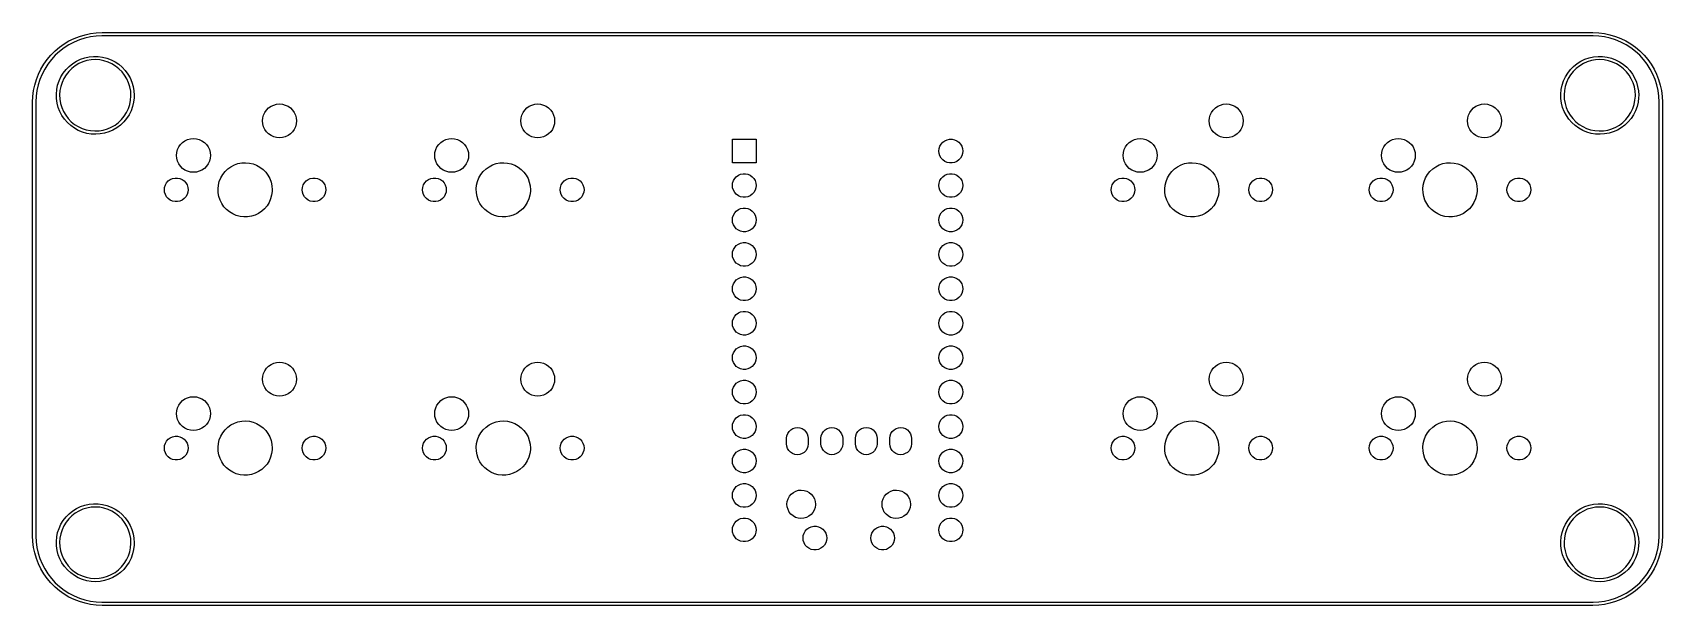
# Model space of a CAD drawing. Extents: x 93 to 214, y -121 to -79.
import ezdxf

# ---------------------------------------------------------------- set-up
doc = ezdxf.new("R2010")
doc.units = 0
doc.layers.add('BLACK', color=7, linetype='CONTINUOUS')

msp = doc.modelspace()

# ---------------------------------------------------------------- linework, layer by layer
at = {"layer": 'BLACK', "linetype": 'CONTINUOUS'}
for p, q in [((96.9347, -79.3961), (97.3406, -79.2753)), ((97.3406, -79.2753), (97.7552, -79.1883)), ((97.7552, -79.1883), (98.1755, -79.1359)), ((98.5741, -79.3649), (98.1735, -79.3824)), ((98.1755, -79.1359), (98.5987, -79.1184)), ((98.5987, -79.3684), (98.5741, -79.3649)), ((98.5987, -79.1184), (208.599, -79.1184)), ((208.599, -79.1184), (209.022, -79.1359)), ((208.614, -79.3644), (208.599, -79.3684)), ((209.024, -79.3824), (208.614, -79.3644)), ((209.022, -79.1359), (209.442, -79.1883)), ((209.442, -79.1883), (209.857, -79.2753)), ((209.857, -79.2753), (210.263, -79.3961)), ((94.8282, -80.7724), (95.1277, -80.4729)), ((95.1277, -80.4729), (95.4509, -80.1991)), ((95.4622, -80.5054), (95.1483, -80.793)), ((95.4509, -80.1991), (95.7956, -79.953)), ((95.7999, -80.2463), (95.4622, -80.5054)), ((95.7956, -79.953), (96.1595, -79.7361)), ((96.1589, -80.0175), (95.7999, -80.2463)), ((96.5365, -79.821), (96.1589, -80.0175)), ((96.1595, -79.7361), (96.5401, -79.5501)), ((96.9298, -79.6581), (96.5365, -79.821)), ((96.5401, -79.5501), (96.9347, -79.3961)), ((97.3358, -79.5301), (96.9298, -79.6581)), ((97.7514, -79.4379), (97.3358, -79.5301)), ((98.1735, -79.3824), (97.7514, -79.4379)), ((208.599, -79.3684), (98.5987, -79.3684)), ((209.446, -79.4379), (209.024, -79.3824)), ((209.862, -79.5301), (209.446, -79.4379)), ((210.268, -79.6581), (209.862, -79.5301)), ((210.263, -79.3961), (210.657, -79.5501)), ((210.661, -79.821), (210.268, -79.6581)), ((210.657, -79.5501), (211.038, -79.7361)), ((211.039, -80.0175), (210.661, -79.821)), ((211.038, -79.7361), (211.402, -79.953)), ((211.398, -80.2463), (211.039, -80.0175)), ((211.735, -80.5054), (211.398, -80.2463)), ((211.402, -79.953), (211.747, -80.1991)), ((212.049, -80.793), (211.735, -80.5054)), ((211.747, -80.1991), (212.07, -80.4729)), ((212.07, -80.4729), (212.369, -80.7724)), ((94.0914, -81.8042), (94.3083, -81.4403)), ((94.3083, -81.4403), (94.5544, -81.0956)), ((94.6016, -81.4446), (94.3729, -81.8036)), ((94.5544, -81.0956), (94.8282, -80.7724)), ((94.8607, -81.1069), (94.6016, -81.4446)), ((95.1483, -80.793), (94.8607, -81.1069)), ((95.9422, -81.8422), (96.175, -81.6069)), ((96.37, -81.7617), (96.1444, -81.9838)), ((96.175, -81.6069), (96.4333, -81.3999)), ((96.6206, -81.5684), (96.37, -81.7617)), ((96.4333, -81.3999), (96.7137, -81.2241)), ((96.8926, -81.4066), (96.6206, -81.5684)), ((96.7137, -81.2241), (97.0125, -81.0816)), ((97.1821, -81.2786), (96.8926, -81.4066)), ((97.0125, -81.0816), (97.3256, -80.9743)), ((97.4848, -81.1863), (97.1821, -81.2786)), ((97.3256, -80.9743), (97.649, -80.9038)), ((97.7965, -81.1311), (97.4848, -81.1863)), ((97.649, -80.9038), (97.9784, -80.871)), ((98.1125, -81.1137), (97.7965, -81.1311)), ((97.9784, -80.871), (98.3093, -80.8762)), ((98.4284, -81.1344), (98.1125, -81.1137)), ((98.3093, -80.8762), (98.6375, -80.9194)), ((98.7394, -81.1929), (98.4284, -81.1344)), ((98.6375, -80.9194), (98.9585, -81)), ((99.0412, -81.2883), (98.7394, -81.1929)), ((98.9585, -81), (99.2681, -81.117)), ((99.3293, -81.4193), (99.0412, -81.2883)), ((99.2681, -81.117), (99.5622, -81.2688)), ((99.5996, -81.584), (99.3293, -81.4193)), ((99.5622, -81.2688), (99.837, -81.4534)), ((99.8482, -81.7799), (99.5996, -81.584)), ((99.837, -81.4534), (100.089, -81.6684)), ((100.089, -81.6684), (100.314, -81.9108)), ((206.942, -81.8422), (207.175, -81.6069)), ((207.37, -81.7617), (207.144, -81.9838)), ((207.175, -81.6069), (207.433, -81.3999)), ((207.621, -81.5684), (207.37, -81.7617)), ((207.433, -81.3999), (207.714, -81.2241)), ((207.893, -81.4066), (207.621, -81.5684)), ((207.714, -81.2241), (208.012, -81.0816)), ((208.182, -81.2786), (207.893, -81.4066)), ((208.012, -81.0816), (208.326, -80.9743)), ((208.485, -81.1863), (208.182, -81.2786)), ((208.326, -80.9743), (208.649, -80.9038)), ((208.796, -81.1311), (208.485, -81.1863)), ((208.649, -80.9038), (208.978, -80.871)), ((209.113, -81.1137), (208.796, -81.1311)), ((208.978, -80.871), (209.309, -80.8762)), ((209.428, -81.1344), (209.113, -81.1137)), ((209.309, -80.8762), (209.637, -80.9194)), ((209.739, -81.1929), (209.428, -81.1344)), ((209.637, -80.9194), (209.958, -81)), ((210.041, -81.2883), (209.739, -81.1929)), ((209.958, -81), (210.268, -81.117)), ((210.329, -81.4193), (210.041, -81.2883)), ((210.268, -81.117), (210.562, -81.2688)), ((210.6, -81.584), (210.329, -81.4193)), ((210.562, -81.2688), (210.837, -81.4534)), ((210.848, -81.7799), (210.6, -81.584)), ((210.837, -81.4534), (211.089, -81.6684)), ((211.089, -81.6684), (211.314, -81.9108)), ((212.337, -81.1069), (212.049, -80.793)), ((212.596, -81.4446), (212.337, -81.1069)), ((212.369, -80.7724), (212.643, -81.0956)), ((212.825, -81.8036), (212.596, -81.4446)), ((212.643, -81.0956), (212.889, -81.4403)), ((212.889, -81.4403), (213.106, -81.8042)), ((93.6306, -82.9853), (93.7514, -82.5794)), ((93.7514, -82.5794), (93.9054, -82.1847)), ((94.0134, -82.5745), (93.8854, -82.9805)), ((93.9054, -82.1847), (94.0914, -81.8042)), ((94.1763, -82.1812), (94.0134, -82.5745)), ((94.3729, -81.8036), (94.1763, -82.1812)), ((95.3217, -82.9993), (95.4256, -82.6851)), ((95.4256, -82.6851), (95.565, -82.3849)), ((95.6486, -82.7882), (95.5516, -83.0894)), ((95.565, -82.3849), (95.7379, -82.1026)), ((95.7811, -82.5007), (95.6486, -82.7882)), ((95.7379, -82.1026), (95.9422, -81.8422)), ((95.9472, -82.2313), (95.7811, -82.5007)), ((96.1444, -81.9838), (95.9472, -82.2313)), ((100.071, -82.0043), (99.8482, -81.7799)), ((100.266, -82.2539), (100.071, -82.0043)), ((100.429, -82.5251), (100.266, -82.2539)), ((100.314, -81.9108), (100.51, -82.1776)), ((100.559, -82.8139), (100.429, -82.5251)), ((100.51, -82.1776), (100.674, -82.4651)), ((100.653, -83.1161), (100.559, -82.8139)), ((100.674, -82.4651), (100.804, -82.7696)), ((100.804, -82.7696), (100.898, -83.0869)), ((206.322, -82.9993), (206.426, -82.6851)), ((206.426, -82.6851), (206.565, -82.3849)), ((206.649, -82.7882), (206.552, -83.0894)), ((206.565, -82.3849), (206.738, -82.1026)), ((206.781, -82.5007), (206.649, -82.7882)), ((206.738, -82.1026), (206.942, -81.8422)), ((206.947, -82.2313), (206.781, -82.5007)), ((207.144, -81.9838), (206.947, -82.2313)), ((211.071, -82.0043), (210.848, -81.7799)), ((211.266, -82.2539), (211.071, -82.0043)), ((211.429, -82.5251), (211.266, -82.2539)), ((211.314, -81.9108), (211.51, -82.1776)), ((211.559, -82.8139), (211.429, -82.5251)), ((211.51, -82.1776), (211.674, -82.4651)), ((211.653, -83.1161), (211.559, -82.8139)), ((211.674, -82.4651), (211.804, -82.7696)), ((211.804, -82.7696), (211.898, -83.0869)), ((213.021, -82.1812), (212.825, -81.8036)), ((213.184, -82.5745), (213.021, -82.1812)), ((213.106, -81.8042), (213.292, -82.1847)), ((213.312, -82.9805), (213.184, -82.5745)), ((213.292, -82.1847), (213.446, -82.5794)), ((213.446, -82.5794), (213.567, -82.9853)), ((93.4737, -84.2434), (93.4913, -83.8202)), ((93.4913, -83.8202), (93.5436, -83.3999)), ((93.5436, -83.3999), (93.6306, -82.9853)), ((93.7377, -83.8182), (93.7198, -84.2285)), ((93.7932, -83.3961), (93.7377, -83.8182)), ((93.8854, -82.9805), (93.7932, -83.3961)), ((95.2252, -83.6531), (95.2546, -83.3234)), ((95.2268, -83.7159), (95.2252, -83.6531)), ((95.2338, -83.984), (95.2268, -83.7159)), ((95.2805, -84.3117), (95.2338, -83.984)), ((95.2546, -83.3234), (95.3217, -82.9993)), ((95.4915, -83.4002), (95.4691, -83.7159)), ((95.4691, -83.7159), (95.4848, -84.032)), ((95.4848, -84.032), (95.5384, -84.344)), ((95.5516, -83.0894), (95.4915, -83.4002)), ((100.639, -84.4241), (100.702, -84.114)), ((100.71, -83.4275), (100.653, -83.1161)), ((100.702, -84.114), (100.728, -83.7985)), ((100.729, -83.7434), (100.71, -83.4275)), ((100.728, -83.7985), (100.729, -83.7434)), ((100.898, -83.0869), (100.955, -83.413)), ((100.968, -83.924), (100.928, -84.2526)), ((100.955, -83.413), (100.974, -83.7434)), ((100.974, -83.7434), (100.968, -83.924)), ((206.225, -83.6531), (206.255, -83.3234)), ((206.227, -83.7159), (206.225, -83.6531)), ((206.234, -83.984), (206.227, -83.7159)), ((206.28, -84.3117), (206.234, -83.984)), ((206.255, -83.3234), (206.322, -82.9993)), ((206.491, -83.4002), (206.469, -83.7159)), ((206.469, -83.7159), (206.485, -84.032)), ((206.485, -84.032), (206.538, -84.344)), ((206.552, -83.0894), (206.491, -83.4002)), ((211.639, -84.4241), (211.702, -84.114)), ((211.71, -83.4275), (211.653, -83.1161)), ((211.702, -84.114), (211.728, -83.7985)), ((211.729, -83.7434), (211.71, -83.4275)), ((211.728, -83.7985), (211.729, -83.7434)), ((211.898, -83.0869), (211.955, -83.413)), ((211.968, -83.924), (211.928, -84.2526)), ((211.955, -83.413), (211.974, -83.7434)), ((211.974, -83.7434), (211.968, -83.924)), ((213.404, -83.3961), (213.312, -82.9805)), ((213.46, -83.8182), (213.404, -83.3961)), ((213.477, -84.2188), (213.46, -83.8182)), ((213.567, -82.9853), (213.654, -83.3999)), ((213.654, -83.3999), (213.706, -83.8202)), ((213.706, -83.8202), (213.724, -84.2434)), ((93.4737, -116.243), (93.4737, -84.2434)), ((93.7198, -84.2285), (93.7237, -84.2434)), ((93.7237, -84.2434), (93.7237, -116.243)), ((95.3645, -84.6319), (95.2805, -84.3117)), ((95.4847, -84.9402), (95.3645, -84.6319)), ((95.6396, -85.2328), (95.4847, -84.9402)), ((95.5384, -84.344), (95.6291, -84.6472)), ((95.6291, -84.6472), (95.7556, -84.9373)), ((95.8271, -85.5055), (95.6396, -85.2328)), ((95.7556, -84.9373), (95.916, -85.2102)), ((95.916, -85.2102), (96.108, -85.4618)), ((100.035, -85.5235), (100.234, -85.278)), ((100.234, -85.278), (100.403, -85.0104)), ((100.403, -85.0104), (100.539, -84.7243)), ((100.589, -85.1809), (100.407, -85.4576)), ((100.539, -84.7243), (100.639, -84.4241)), ((100.737, -84.8852), (100.589, -85.1809)), ((100.851, -84.5744), (100.737, -84.8852)), ((100.928, -84.2526), (100.851, -84.5744)), ((110.462, -85.4164), (110.518, -85.2059)), ((110.518, -85.2059), (110.61, -85.0084)), ((110.61, -85.0084), (110.735, -84.83)), ((110.735, -84.83), (110.889, -84.6759)), ((110.889, -84.6759), (111.068, -84.5509)), ((111.068, -84.5509), (111.265, -84.4588)), ((111.265, -84.4588), (111.476, -84.4024)), ((111.476, -84.4024), (111.693, -84.3834)), ((111.693, -84.3834), (111.91, -84.4024)), ((111.91, -84.4024), (112.12, -84.4588)), ((112.12, -84.4588), (112.318, -84.5509)), ((112.318, -84.5509), (112.496, -84.6759)), ((112.496, -84.6759), (112.65, -84.83)), ((112.65, -84.83), (112.775, -85.0084)), ((112.775, -85.0084), (112.867, -85.2059)), ((112.867, -85.2059), (112.924, -85.4164)), ((129.512, -85.4164), (129.568, -85.2059)), ((129.568, -85.2059), (129.66, -85.0084)), ((129.66, -85.0084), (129.785, -84.83)), ((129.785, -84.83), (129.939, -84.6759)), ((129.939, -84.6759), (130.118, -84.5509)), ((130.118, -84.5509), (130.315, -84.4588)), ((130.315, -84.4588), (130.526, -84.4024)), ((130.526, -84.4024), (130.743, -84.3834)), ((130.743, -84.3834), (130.96, -84.4024)), ((130.96, -84.4024), (131.17, -84.4588)), ((131.17, -84.4588), (131.368, -84.5509)), ((131.368, -84.5509), (131.546, -84.6759)), ((131.546, -84.6759), (131.7, -84.83)), ((131.7, -84.83), (131.825, -85.0084)), ((131.825, -85.0084), (131.917, -85.2059)), ((131.917, -85.2059), (131.974, -85.4164)), ((180.312, -85.4164), (180.368, -85.2059)), ((180.368, -85.2059), (180.46, -85.0084)), ((180.46, -85.0084), (180.585, -84.83)), ((180.585, -84.83), (180.739, -84.6759)), ((180.739, -84.6759), (180.918, -84.5509)), ((180.918, -84.5509), (181.115, -84.4588)), ((181.115, -84.4588), (181.326, -84.4024)), ((181.326, -84.4024), (181.543, -84.3834)), ((181.543, -84.3834), (181.76, -84.4024)), ((181.76, -84.4024), (181.97, -84.4588)), ((181.97, -84.4588), (182.168, -84.5509)), ((182.168, -84.5509), (182.346, -84.6759)), ((182.346, -84.6759), (182.5, -84.83)), ((182.5, -84.83), (182.625, -85.0084)), ((182.625, -85.0084), (182.717, -85.2059)), ((182.717, -85.2059), (182.774, -85.4164)), ((199.362, -85.4164), (199.418, -85.2059)), ((199.418, -85.2059), (199.51, -85.0084)), ((199.51, -85.0084), (199.635, -84.83)), ((199.635, -84.83), (199.789, -84.6759)), ((199.789, -84.6759), (199.968, -84.5509)), ((199.968, -84.5509), (200.165, -84.4588)), ((200.165, -84.4588), (200.376, -84.4024)), ((200.376, -84.4024), (200.593, -84.3834)), ((200.593, -84.3834), (200.81, -84.4024)), ((200.81, -84.4024), (201.02, -84.4588)), ((201.02, -84.4588), (201.218, -84.5509)), ((201.218, -84.5509), (201.396, -84.6759)), ((201.396, -84.6759), (201.55, -84.83)), ((201.55, -84.83), (201.675, -85.0084)), ((201.675, -85.0084), (201.767, -85.2059)), ((201.767, -85.2059), (201.824, -85.4164)), ((206.364, -84.6319), (206.28, -84.3117)), ((206.485, -84.9402), (206.364, -84.6319)), ((206.64, -85.2328), (206.485, -84.9402)), ((206.538, -84.344), (206.629, -84.6472)), ((206.629, -84.6472), (206.756, -84.9373)), ((206.827, -85.5055), (206.64, -85.2328)), ((206.756, -84.9373), (206.916, -85.2102)), ((206.916, -85.2102), (207.108, -85.4618)), ((211.035, -85.5235), (211.234, -85.278)), ((211.234, -85.278), (211.403, -85.0104)), ((211.403, -85.0104), (211.539, -84.7243)), ((211.589, -85.1809), (211.407, -85.4576)), ((211.539, -84.7243), (211.639, -84.4241)), ((211.737, -84.8852), (211.589, -85.1809)), ((211.851, -84.5744), (211.737, -84.8852)), ((211.928, -84.2526), (211.851, -84.5744)), ((213.474, -84.2434), (213.477, -84.2188)), ((213.474, -116.243), (213.474, -84.2434)), ((213.724, -84.2434), (213.724, -116.243)), ((96.0446, -85.755), (95.8271, -85.5055)), ((96.2895, -85.9777), (96.0446, -85.755)), ((96.108, -85.4618), (96.3289, -85.6885)), ((96.5582, -86.1709), (96.2895, -85.9777)), ((96.3289, -85.6885), (96.5754, -85.8871)), ((96.8475, -86.3319), (96.5582, -86.1709)), ((96.5754, -85.8871), (96.8439, -86.0545)), ((96.8439, -86.0545), (97.1307, -86.1886)), ((97.1533, -86.4585), (96.8475, -86.3319)), ((97.1307, -86.1886), (97.4314, -86.2872)), ((97.4716, -86.5492), (97.1533, -86.4585)), ((97.4314, -86.2872), (97.7418, -86.3489)), ((97.7982, -86.6027), (97.4716, -86.5492)), ((97.7418, -86.3489), (98.0574, -86.3729)), ((98.0574, -86.3729), (98.3736, -86.3588)), ((98.3736, -86.3588), (98.6859, -86.3069)), ((98.7845, -86.5354), (98.4591, -86.5958)), ((98.6859, -86.3069), (98.9896, -86.2178)), ((99.1009, -86.4381), (98.7845, -86.5354)), ((98.9896, -86.2178), (99.2804, -86.0928)), ((99.404, -86.3051), (99.1009, -86.4381)), ((99.2804, -86.0928), (99.5541, -85.9339)), ((99.6898, -86.1381), (99.404, -86.3051)), ((99.5541, -85.9339), (99.8067, -85.7432)), ((99.9544, -85.9394), (99.6898, -86.1381)), ((99.8067, -85.7432), (100.035, -85.5235)), ((100.195, -85.7115), (99.9544, -85.9394)), ((100.407, -85.4576), (100.195, -85.7115)), ((110.443, -85.6334), (110.462, -85.4164)), ((110.462, -85.8505), (110.443, -85.6334)), ((110.518, -86.061), (110.462, -85.8505)), ((110.61, -86.2584), (110.518, -86.061)), ((110.735, -86.4369), (110.61, -86.2584)), ((110.889, -86.591), (110.735, -86.4369)), ((112.65, -86.4369), (112.496, -86.591)), ((112.775, -86.2584), (112.65, -86.4369)), ((112.867, -86.061), (112.775, -86.2584)), ((112.924, -85.8505), (112.867, -86.061)), ((112.924, -85.4164), (112.943, -85.6334)), ((112.943, -85.6334), (112.924, -85.8505)), ((129.493, -85.6334), (129.512, -85.4164)), ((129.512, -85.8505), (129.493, -85.6334)), ((129.568, -86.061), (129.512, -85.8505)), ((129.66, -86.2584), (129.568, -86.061)), ((129.785, -86.4369), (129.66, -86.2584)), ((129.939, -86.591), (129.785, -86.4369)), ((131.7, -86.4369), (131.546, -86.591)), ((131.825, -86.2584), (131.7, -86.4369)), ((131.917, -86.061), (131.825, -86.2584)), ((131.974, -85.8505), (131.917, -86.061)), ((131.974, -85.4164), (131.993, -85.6334)), ((131.993, -85.6334), (131.974, -85.8505)), ((180.293, -85.6334), (180.312, -85.4164)), ((180.312, -85.8505), (180.293, -85.6334)), ((180.368, -86.061), (180.312, -85.8505)), ((180.46, -86.2584), (180.368, -86.061)), ((180.585, -86.4369), (180.46, -86.2584)), ((180.739, -86.591), (180.585, -86.4369)), ((182.5, -86.4369), (182.346, -86.591)), ((182.625, -86.2584), (182.5, -86.4369)), ((182.717, -86.061), (182.625, -86.2584)), ((182.774, -85.8505), (182.717, -86.061)), ((182.774, -85.4164), (182.793, -85.6334)), ((182.793, -85.6334), (182.774, -85.8505)), ((199.343, -85.6334), (199.362, -85.4164)), ((199.362, -85.8505), (199.343, -85.6334)), ((199.418, -86.061), (199.362, -85.8505)), ((199.51, -86.2584), (199.418, -86.061)), ((199.635, -86.4369), (199.51, -86.2584)), ((199.789, -86.591), (199.635, -86.4369)), ((201.55, -86.4369), (201.396, -86.591)), ((201.675, -86.2584), (201.55, -86.4369)), ((201.767, -86.061), (201.675, -86.2584)), ((201.824, -85.8505), (201.767, -86.061)), ((201.824, -85.4164), (201.843, -85.6334)), ((201.843, -85.6334), (201.824, -85.8505)), ((207.045, -85.755), (206.827, -85.5055)), ((207.289, -85.9777), (207.045, -85.755)), ((207.108, -85.4618), (207.329, -85.6885)), ((207.558, -86.1709), (207.289, -85.9777)), ((207.329, -85.6885), (207.575, -85.8871)), ((207.847, -86.3319), (207.558, -86.1709)), ((207.575, -85.8871), (207.844, -86.0545)), ((207.844, -86.0545), (208.131, -86.1886)), ((208.153, -86.4585), (207.847, -86.3319)), ((208.131, -86.1886), (208.431, -86.2872)), ((208.472, -86.5492), (208.153, -86.4585)), ((208.431, -86.2872), (208.742, -86.3489)), ((208.798, -86.6027), (208.472, -86.5492)), ((208.742, -86.3489), (209.057, -86.3729)), ((209.057, -86.3729), (209.374, -86.3588)), ((209.374, -86.3588), (209.686, -86.3069)), ((209.785, -86.5354), (209.459, -86.5958)), ((209.686, -86.3069), (209.99, -86.2178)), ((210.101, -86.4381), (209.785, -86.5354)), ((209.99, -86.2178), (210.28, -86.0928)), ((210.404, -86.3051), (210.101, -86.4381)), ((210.28, -86.0928), (210.554, -85.9339)), ((210.69, -86.1381), (210.404, -86.3051)), ((210.554, -85.9339), (210.807, -85.7432)), ((210.954, -85.9394), (210.69, -86.1381)), ((210.807, -85.7432), (211.035, -85.5235)), ((211.195, -85.7115), (210.954, -85.9394)), ((211.407, -85.4576), (211.195, -85.7115)), ((98.1289, -86.6183), (97.7982, -86.6027)), ((98.4591, -86.5958), (98.1289, -86.6183)), ((104.112, -87.9564), (104.168, -87.7459)), ((104.168, -87.7459), (104.26, -87.5484)), ((104.26, -87.5484), (104.385, -87.37)), ((104.385, -87.37), (104.539, -87.2159)), ((104.539, -87.2159), (104.718, -87.0909)), ((104.718, -87.0909), (104.915, -86.9988)), ((104.915, -86.9988), (105.126, -86.9424)), ((105.126, -86.9424), (105.343, -86.9234)), ((105.343, -86.9234), (105.56, -86.9424)), ((105.56, -86.9424), (105.77, -86.9988)), ((105.77, -86.9988), (105.968, -87.0909)), ((105.968, -87.0909), (106.146, -87.2159)), ((106.146, -87.2159), (106.3, -87.37)), ((106.3, -87.37), (106.425, -87.5484)), ((106.425, -87.5484), (106.517, -87.7459)), ((106.517, -87.7459), (106.574, -87.9564)), ((111.068, -86.716), (110.889, -86.591)), ((111.265, -86.8081), (111.068, -86.716)), ((111.476, -86.8644), (111.265, -86.8081)), ((111.693, -86.8834), (111.476, -86.8644)), ((111.91, -86.8644), (111.693, -86.8834)), ((112.12, -86.8081), (111.91, -86.8644)), ((112.318, -86.716), (112.12, -86.8081)), ((112.496, -86.591), (112.318, -86.716)), ((123.162, -87.9564), (123.218, -87.7459)), ((123.218, -87.7459), (123.31, -87.5484)), ((123.31, -87.5484), (123.435, -87.37)), ((123.435, -87.37), (123.589, -87.2159)), ((123.589, -87.2159), (123.768, -87.0909)), ((123.768, -87.0909), (123.965, -86.9988)), ((123.965, -86.9988), (124.176, -86.9424)), ((124.176, -86.9424), (124.393, -86.9234)), ((124.393, -86.9234), (124.61, -86.9424)), ((124.61, -86.9424), (124.82, -86.9988)), ((124.82, -86.9988), (125.018, -87.0909)), ((125.018, -87.0909), (125.196, -87.2159)), ((125.196, -87.2159), (125.35, -87.37)), ((125.35, -87.37), (125.475, -87.5484)), ((125.475, -87.5484), (125.567, -87.7459)), ((125.567, -87.7459), (125.624, -87.9564)), ((130.118, -86.716), (129.939, -86.591)), ((130.315, -86.8081), (130.118, -86.716)), ((130.526, -86.8644), (130.315, -86.8081)), ((130.743, -86.8834), (130.526, -86.8644)), ((130.96, -86.8644), (130.743, -86.8834)), ((131.17, -86.8081), (130.96, -86.8644)), ((131.368, -86.716), (131.17, -86.8081)), ((131.546, -86.591), (131.368, -86.716)), ((145.107, -88.7322), (145.107, -86.9796)), ((145.107, -86.9796), (146.859, -86.9796)), ((146.859, -86.9796), (146.859, -88.7322)), ((160.347, -87.8559), (160.366, -87.6737)), ((160.366, -87.6737), (160.422, -87.4995)), ((160.422, -87.4995), (160.514, -87.3409)), ((160.514, -87.3409), (160.636, -87.2047)), ((160.636, -87.2047), (160.785, -87.097)), ((160.785, -87.097), (160.952, -87.0225)), ((160.952, -87.0225), (161.131, -86.9844)), ((161.131, -86.9844), (161.314, -86.9844)), ((161.314, -86.9844), (161.494, -87.0225)), ((161.494, -87.0225), (161.661, -87.097)), ((161.661, -87.097), (161.809, -87.2047)), ((161.809, -87.2047), (161.932, -87.3409)), ((161.932, -87.3409), (162.023, -87.4995)), ((162.023, -87.4995), (162.08, -87.6737)), ((162.08, -87.6737), (162.099, -87.8559)), ((173.962, -87.9564), (174.018, -87.7459)), ((174.018, -87.7459), (174.11, -87.5484)), ((174.11, -87.5484), (174.235, -87.37)), ((174.235, -87.37), (174.389, -87.2159)), ((174.389, -87.2159), (174.568, -87.0909)), ((174.568, -87.0909), (174.765, -86.9988)), ((174.765, -86.9988), (174.976, -86.9424)), ((174.976, -86.9424), (175.193, -86.9234)), ((175.193, -86.9234), (175.41, -86.9424)), ((175.41, -86.9424), (175.62, -86.9988)), ((175.62, -86.9988), (175.818, -87.0909)), ((175.818, -87.0909), (175.996, -87.2159)), ((175.996, -87.2159), (176.15, -87.37)), ((176.15, -87.37), (176.275, -87.5484)), ((176.275, -87.5484), (176.367, -87.7459)), ((176.367, -87.7459), (176.424, -87.9564)), ((180.918, -86.716), (180.739, -86.591)), ((181.115, -86.8081), (180.918, -86.716)), ((181.326, -86.8644), (181.115, -86.8081)), ((181.543, -86.8834), (181.326, -86.8644)), ((181.76, -86.8644), (181.543, -86.8834)), ((181.97, -86.8081), (181.76, -86.8644)), ((182.168, -86.716), (181.97, -86.8081)), ((182.346, -86.591), (182.168, -86.716)), ((193.012, -87.9564), (193.068, -87.7459)), ((193.068, -87.7459), (193.16, -87.5484)), ((193.16, -87.5484), (193.285, -87.37)), ((193.285, -87.37), (193.439, -87.2159)), ((193.439, -87.2159), (193.618, -87.0909)), ((193.618, -87.0909), (193.815, -86.9988)), ((193.815, -86.9988), (194.026, -86.9424)), ((194.026, -86.9424), (194.243, -86.9234)), ((194.243, -86.9234), (194.46, -86.9424)), ((194.46, -86.9424), (194.67, -86.9988)), ((194.67, -86.9988), (194.868, -87.0909)), ((194.868, -87.0909), (195.046, -87.2159)), ((195.046, -87.2159), (195.2, -87.37)), ((195.2, -87.37), (195.325, -87.5484)), ((195.325, -87.5484), (195.417, -87.7459)), ((195.417, -87.7459), (195.474, -87.9564)), ((199.968, -86.716), (199.789, -86.591)), ((200.165, -86.8081), (199.968, -86.716)), ((200.376, -86.8644), (200.165, -86.8081)), ((200.593, -86.8834), (200.376, -86.8644)), ((200.81, -86.8644), (200.593, -86.8834)), ((201.02, -86.8081), (200.81, -86.8644)), ((201.218, -86.716), (201.02, -86.8081)), ((201.396, -86.591), (201.218, -86.716)), ((209.129, -86.6183), (208.798, -86.6027)), ((209.459, -86.5958), (209.129, -86.6183)), ((104.093, -88.1734), (104.112, -87.9564)), ((104.112, -88.3905), (104.093, -88.1734)), ((104.168, -88.601), (104.112, -88.3905)), ((104.26, -88.7984), (104.168, -88.601)), ((104.385, -88.9769), (104.26, -88.7984)), ((104.539, -89.131), (104.385, -88.9769)), ((106.3, -88.9769), (106.146, -89.131)), ((106.425, -88.7984), (106.3, -88.9769)), ((106.517, -88.601), (106.425, -88.7984)), ((106.574, -88.3905), (106.517, -88.601)), ((106.574, -87.9564), (106.593, -88.1734)), ((106.593, -88.1734), (106.574, -88.3905)), ((108.108, -89.0082), (108.359, -88.8779)), ((108.359, -88.8779), (108.625, -88.7843)), ((108.625, -88.7843), (108.902, -88.7292)), ((108.902, -88.7292), (109.184, -88.7137)), ((109.184, -88.7137), (109.466, -88.7381)), ((109.466, -88.7381), (109.741, -88.8019)), ((109.741, -88.8019), (110.004, -88.9038)), ((110.004, -88.9038), (110.251, -89.0418)), ((123.143, -88.1734), (123.162, -87.9564)), ((123.162, -88.3905), (123.143, -88.1734)), ((123.218, -88.601), (123.162, -88.3905)), ((123.31, -88.7984), (123.218, -88.601)), ((123.435, -88.9769), (123.31, -88.7984)), ((123.589, -89.131), (123.435, -88.9769)), ((125.35, -88.9769), (125.196, -89.131)), ((125.475, -88.7984), (125.35, -88.9769)), ((125.567, -88.601), (125.475, -88.7984)), ((125.624, -88.3905), (125.567, -88.601)), ((125.624, -87.9564), (125.643, -88.1734)), ((125.643, -88.1734), (125.624, -88.3905)), ((127.158, -89.0082), (127.409, -88.8779)), ((127.409, -88.8779), (127.675, -88.7843)), ((127.675, -88.7843), (127.952, -88.7292)), ((127.952, -88.7292), (128.234, -88.7137)), ((128.234, -88.7137), (128.516, -88.7381)), ((128.516, -88.7381), (128.791, -88.8019)), ((128.791, -88.8019), (129.054, -88.9038)), ((129.054, -88.9038), (129.301, -89.0418)), ((146.859, -88.7322), (145.107, -88.7322)), ((160.366, -88.0381), (160.347, -87.8559)), ((160.422, -88.2124), (160.366, -88.0381)), ((160.514, -88.371), (160.422, -88.2124)), ((160.636, -88.5072), (160.514, -88.371)), ((160.785, -88.6148), (160.636, -88.5072)), ((160.952, -88.6893), (160.785, -88.6148)), ((161.131, -88.7274), (160.952, -88.6893)), ((161.314, -88.7274), (161.131, -88.7274)), ((161.494, -88.6893), (161.314, -88.7274)), ((161.661, -88.6148), (161.494, -88.6893)), ((161.809, -88.5072), (161.661, -88.6148)), ((161.932, -88.371), (161.809, -88.5072)), ((162.023, -88.2124), (161.932, -88.371)), ((162.08, -88.0381), (162.023, -88.2124)), ((162.099, -87.8559), (162.08, -88.0381)), ((173.943, -88.1734), (173.962, -87.9564)), ((173.962, -88.3905), (173.943, -88.1734)), ((174.018, -88.601), (173.962, -88.3905)), ((174.11, -88.7984), (174.018, -88.601)), ((174.235, -88.9769), (174.11, -88.7984)), ((174.389, -89.131), (174.235, -88.9769)), ((176.15, -88.9769), (175.996, -89.131)), ((176.275, -88.7984), (176.15, -88.9769)), ((176.367, -88.601), (176.275, -88.7984)), ((176.424, -88.3905), (176.367, -88.601)), ((176.424, -87.9564), (176.443, -88.1734)), ((176.443, -88.1734), (176.424, -88.3905)), ((177.958, -89.0082), (178.209, -88.8779)), ((178.209, -88.8779), (178.475, -88.7843)), ((178.475, -88.7843), (178.752, -88.7292)), ((178.752, -88.7292), (179.034, -88.7137)), ((179.034, -88.7137), (179.316, -88.7381)), ((179.316, -88.7381), (179.591, -88.8019)), ((179.591, -88.8019), (179.854, -88.9038)), ((179.854, -88.9038), (180.101, -89.0418)), ((192.993, -88.1734), (193.012, -87.9564)), ((193.012, -88.3905), (192.993, -88.1734)), ((193.068, -88.601), (193.012, -88.3905)), ((193.16, -88.7984), (193.068, -88.601)), ((193.285, -88.9769), (193.16, -88.7984)), ((193.439, -89.131), (193.285, -88.9769)), ((195.2, -88.9769), (195.046, -89.131)), ((195.325, -88.7984), (195.2, -88.9769)), ((195.417, -88.601), (195.325, -88.7984)), ((195.474, -88.3905), (195.417, -88.601)), ((195.474, -87.9564), (195.493, -88.1734)), ((195.493, -88.1734), (195.474, -88.3905)), ((197.008, -89.0082), (197.259, -88.8779)), ((197.259, -88.8779), (197.525, -88.7843)), ((197.525, -88.7843), (197.802, -88.7292)), ((197.802, -88.7292), (198.084, -88.7137)), ((198.084, -88.7137), (198.366, -88.7381)), ((198.366, -88.7381), (198.641, -88.8019)), ((198.641, -88.8019), (198.904, -88.9038)), ((198.904, -88.9038), (199.151, -89.0418)), ((103.365, -90.1991), (103.487, -90.0632)), ((103.487, -90.0632), (103.635, -89.9557)), ((103.635, -89.9557), (103.802, -89.8813)), ((103.802, -89.8813), (103.981, -89.8432)), ((103.981, -89.8432), (104.164, -89.8432)), ((104.164, -89.8432), (104.343, -89.8813)), ((104.343, -89.8813), (104.51, -89.9557)), ((104.51, -89.9557), (104.658, -90.0632)), ((104.718, -89.256), (104.539, -89.131)), ((104.658, -90.0632), (104.781, -90.1991)), ((104.915, -89.3481), (104.718, -89.256)), ((105.126, -89.4044), (104.915, -89.3481)), ((105.343, -89.4234), (105.126, -89.4044)), ((105.56, -89.4044), (105.343, -89.4234)), ((105.77, -89.3481), (105.56, -89.4044)), ((105.968, -89.256), (105.77, -89.3481)), ((106.146, -89.131), (105.968, -89.256)), ((107.183, -90.3696), (107.251, -90.0954)), ((107.251, -90.0954), (107.357, -89.8336)), ((107.357, -89.8336), (107.499, -89.5893)), ((107.499, -89.5893), (107.674, -89.3674)), ((107.674, -89.3674), (107.878, -89.1724)), ((107.878, -89.1724), (108.108, -89.0082)), ((110.251, -89.0418), (110.475, -89.2132)), ((110.475, -89.2132), (110.674, -89.4145)), ((110.674, -89.4145), (110.841, -89.6418)), ((110.841, -89.6418), (110.976, -89.8904)), ((110.976, -89.8904), (111.073, -90.1555)), ((111.073, -90.1555), (111.133, -90.4316)), ((113.525, -90.1991), (113.647, -90.0632)), ((113.647, -90.0632), (113.795, -89.9557)), ((113.795, -89.9557), (113.962, -89.8813)), ((113.962, -89.8813), (114.141, -89.8432)), ((114.141, -89.8432), (114.324, -89.8432)), ((114.324, -89.8432), (114.503, -89.8813)), ((114.503, -89.8813), (114.67, -89.9557)), ((114.67, -89.9557), (114.818, -90.0632)), ((114.818, -90.0632), (114.941, -90.1991)), ((122.415, -90.1991), (122.537, -90.0632)), ((122.537, -90.0632), (122.685, -89.9557)), ((122.685, -89.9557), (122.852, -89.8813)), ((122.852, -89.8813), (123.031, -89.8432)), ((123.031, -89.8432), (123.214, -89.8432)), ((123.214, -89.8432), (123.393, -89.8813)), ((123.393, -89.8813), (123.56, -89.9557)), ((123.56, -89.9557), (123.708, -90.0632)), ((123.768, -89.256), (123.589, -89.131)), ((123.708, -90.0632), (123.831, -90.1991)), ((123.965, -89.3481), (123.768, -89.256)), ((124.176, -89.4044), (123.965, -89.3481)), ((124.393, -89.4234), (124.176, -89.4044)), ((124.61, -89.4044), (124.393, -89.4234)), ((124.82, -89.3481), (124.61, -89.4044)), ((125.018, -89.256), (124.82, -89.3481)), ((125.196, -89.131), (125.018, -89.256)), ((126.233, -90.3696), (126.301, -90.0954)), ((126.301, -90.0954), (126.407, -89.8336)), ((126.407, -89.8336), (126.549, -89.5893)), ((126.549, -89.5893), (126.724, -89.3674)), ((126.724, -89.3674), (126.928, -89.1724)), ((126.928, -89.1724), (127.158, -89.0082)), ((129.301, -89.0418), (129.525, -89.2132)), ((129.525, -89.2132), (129.724, -89.4145)), ((129.724, -89.4145), (129.891, -89.6418)), ((129.891, -89.6418), (130.026, -89.8904)), ((130.026, -89.8904), (130.123, -90.1555)), ((130.123, -90.1555), (130.183, -90.4316)), ((132.575, -90.1991), (132.697, -90.0632)), ((132.697, -90.0632), (132.845, -89.9557)), ((132.845, -89.9557), (133.012, -89.8813)), ((133.012, -89.8813), (133.191, -89.8432)), ((133.191, -89.8432), (133.374, -89.8432)), ((133.374, -89.8432), (133.553, -89.8813)), ((133.553, -89.8813), (133.72, -89.9557)), ((133.72, -89.9557), (133.868, -90.0632)), ((133.868, -90.0632), (133.991, -90.1991)), ((145.126, -90.2137), (145.182, -90.0395)), ((145.182, -90.0395), (145.274, -89.8809)), ((145.274, -89.8809), (145.396, -89.7447)), ((145.396, -89.7447), (145.545, -89.637)), ((145.545, -89.637), (145.712, -89.5625)), ((145.712, -89.5625), (145.891, -89.5244)), ((145.891, -89.5244), (146.074, -89.5244)), ((146.074, -89.5244), (146.254, -89.5625)), ((146.254, -89.5625), (146.421, -89.637)), ((146.421, -89.637), (146.569, -89.7447)), ((146.569, -89.7447), (146.692, -89.8809)), ((146.692, -89.8809), (146.783, -90.0395)), ((146.783, -90.0395), (146.84, -90.2137)), ((160.366, -90.2137), (160.422, -90.0395)), ((160.422, -90.0395), (160.514, -89.8809)), ((160.514, -89.8809), (160.636, -89.7447)), ((160.636, -89.7447), (160.785, -89.637)), ((160.785, -89.637), (160.952, -89.5625)), ((160.952, -89.5625), (161.131, -89.5244)), ((161.131, -89.5244), (161.314, -89.5244)), ((161.314, -89.5244), (161.494, -89.5625)), ((161.494, -89.5625), (161.661, -89.637)), ((161.661, -89.637), (161.809, -89.7447)), ((161.809, -89.7447), (161.932, -89.8809)), ((161.932, -89.8809), (162.023, -90.0395)), ((162.023, -90.0395), (162.08, -90.2137)), ((173.215, -90.1991), (173.337, -90.0632)), ((173.337, -90.0632), (173.485, -89.9557)), ((173.485, -89.9557), (173.652, -89.8813)), ((173.652, -89.8813), (173.831, -89.8432)), ((173.831, -89.8432), (174.014, -89.8432)), ((174.014, -89.8432), (174.193, -89.8813)), ((174.193, -89.8813), (174.36, -89.9557)), ((174.36, -89.9557), (174.508, -90.0632)), ((174.568, -89.256), (174.389, -89.131)), ((174.508, -90.0632), (174.631, -90.1991)), ((174.765, -89.3481), (174.568, -89.256)), ((174.976, -89.4044), (174.765, -89.3481)), ((175.193, -89.4234), (174.976, -89.4044)), ((175.41, -89.4044), (175.193, -89.4234)), ((175.62, -89.3481), (175.41, -89.4044)), ((175.818, -89.256), (175.62, -89.3481)), ((175.996, -89.131), (175.818, -89.256)), ((177.033, -90.3696), (177.101, -90.0954)), ((177.101, -90.0954), (177.207, -89.8336)), ((177.207, -89.8336), (177.349, -89.5893)), ((177.349, -89.5893), (177.524, -89.3674)), ((177.524, -89.3674), (177.728, -89.1724)), ((177.728, -89.1724), (177.958, -89.0082)), ((180.101, -89.0418), (180.325, -89.2132)), ((180.325, -89.2132), (180.524, -89.4145)), ((180.524, -89.4145), (180.691, -89.6418)), ((180.691, -89.6418), (180.826, -89.8904)), ((180.826, -89.8904), (180.923, -90.1555)), ((180.923, -90.1555), (180.983, -90.4316)), ((183.375, -90.1991), (183.497, -90.0632)), ((183.497, -90.0632), (183.645, -89.9557)), ((183.645, -89.9557), (183.812, -89.8813)), ((183.812, -89.8813), (183.991, -89.8432)), ((183.991, -89.8432), (184.174, -89.8432)), ((184.174, -89.8432), (184.353, -89.8813)), ((184.353, -89.8813), (184.52, -89.9557)), ((184.52, -89.9557), (184.668, -90.0632)), ((184.668, -90.0632), (184.791, -90.1991)), ((192.265, -90.1991), (192.387, -90.0632)), ((192.387, -90.0632), (192.535, -89.9557)), ((192.535, -89.9557), (192.702, -89.8813)), ((192.702, -89.8813), (192.881, -89.8432)), ((192.881, -89.8432), (193.064, -89.8432)), ((193.064, -89.8432), (193.243, -89.8813)), ((193.243, -89.8813), (193.41, -89.9557)), ((193.41, -89.9557), (193.558, -90.0632)), ((193.618, -89.256), (193.439, -89.131)), ((193.558, -90.0632), (193.681, -90.1991)), ((193.815, -89.3481), (193.618, -89.256)), ((194.026, -89.4044), (193.815, -89.3481)), ((194.243, -89.4234), (194.026, -89.4044)), ((194.46, -89.4044), (194.243, -89.4234)), ((194.67, -89.3481), (194.46, -89.4044)), ((194.868, -89.256), (194.67, -89.3481)), ((195.046, -89.131), (194.868, -89.256)), ((196.083, -90.3696), (196.151, -90.0954)), ((196.151, -90.0954), (196.257, -89.8336)), ((196.257, -89.8336), (196.399, -89.5893)), ((196.399, -89.5893), (196.574, -89.3674)), ((196.574, -89.3674), (196.778, -89.1724)), ((196.778, -89.1724), (197.008, -89.0082)), ((199.151, -89.0418), (199.375, -89.2132)), ((199.375, -89.2132), (199.574, -89.4145)), ((199.574, -89.4145), (199.741, -89.6418)), ((199.741, -89.6418), (199.876, -89.8904)), ((199.876, -89.8904), (199.973, -90.1555)), ((199.973, -90.1555), (200.033, -90.4316)), ((202.425, -90.1991), (202.547, -90.0632)), ((202.547, -90.0632), (202.695, -89.9557)), ((202.695, -89.9557), (202.862, -89.8813)), ((202.862, -89.8813), (203.041, -89.8432)), ((203.041, -89.8432), (203.224, -89.8432)), ((203.224, -89.8432), (203.403, -89.8813)), ((203.403, -89.8813), (203.57, -89.9557)), ((203.57, -89.9557), (203.718, -90.0632)), ((203.718, -90.0632), (203.841, -90.1991)), ((103.198, -90.7134), (103.217, -90.5315)), ((103.217, -90.8954), (103.198, -90.7134)), ((103.217, -90.5315), (103.273, -90.3575)), ((103.273, -91.0693), (103.217, -90.8954)), ((103.273, -90.3575), (103.365, -90.1991)), ((103.365, -91.2278), (103.273, -91.0693)), ((103.487, -91.3637), (103.365, -91.2278)), ((103.635, -91.4712), (103.487, -91.3637)), ((104.658, -91.3637), (104.51, -91.4712)), ((104.781, -91.2278), (104.658, -91.3637)), ((104.781, -90.1991), (104.872, -90.3575)), ((104.872, -91.0693), (104.781, -91.2278)), ((104.872, -90.3575), (104.929, -90.5315)), ((104.929, -90.8954), (104.872, -91.0693)), ((104.929, -90.5315), (104.948, -90.7134)), ((104.948, -90.7134), (104.929, -90.8954)), ((107.154, -90.6506), (107.183, -90.3696)), ((107.165, -90.9329), (107.154, -90.6506)), ((107.216, -91.2108), (107.165, -90.9329)), ((107.305, -91.4788), (107.216, -91.2108)), ((111.111, -91.119), (111.035, -91.3909)), ((111.149, -90.839), (111.111, -91.119)), ((111.133, -90.4316), (111.153, -90.7134)), ((111.153, -90.7134), (111.149, -90.839)), ((113.358, -90.7134), (113.377, -90.5315)), ((113.377, -90.8954), (113.358, -90.7134)), ((113.377, -90.5315), (113.433, -90.3575)), ((113.433, -91.0693), (113.377, -90.8954)), ((113.433, -90.3575), (113.525, -90.1991)), ((113.525, -91.2278), (113.433, -91.0693)), ((113.647, -91.3637), (113.525, -91.2278)), ((113.795, -91.4712), (113.647, -91.3637)), ((114.818, -91.3637), (114.67, -91.4712)), ((114.941, -91.2278), (114.818, -91.3637)), ((114.941, -90.1991), (115.032, -90.3575)), ((115.032, -91.0693), (114.941, -91.2278)), ((115.032, -90.3575), (115.089, -90.5315)), ((115.089, -90.8954), (115.032, -91.0693)), ((115.089, -90.5315), (115.108, -90.7134)), ((115.108, -90.7134), (115.089, -90.8954)), ((122.248, -90.7134), (122.267, -90.5315)), ((122.267, -90.8954), (122.248, -90.7134)), ((122.267, -90.5315), (122.323, -90.3575)), ((122.323, -91.0693), (122.267, -90.8954)), ((122.323, -90.3575), (122.415, -90.1991)), ((122.415, -91.2278), (122.323, -91.0693)), ((122.537, -91.3637), (122.415, -91.2278)), ((122.685, -91.4712), (122.537, -91.3637)), ((123.708, -91.3637), (123.56, -91.4712)), ((123.831, -91.2278), (123.708, -91.3637)), ((123.831, -90.1991), (123.922, -90.3575)), ((123.922, -91.0693), (123.831, -91.2278)), ((123.922, -90.3575), (123.979, -90.5315)), ((123.979, -90.8954), (123.922, -91.0693)), ((123.979, -90.5315), (123.998, -90.7134)), ((123.998, -90.7134), (123.979, -90.8954)), ((126.204, -90.6506), (126.233, -90.3696)), ((126.215, -90.9329), (126.204, -90.6506)), ((126.266, -91.2108), (126.215, -90.9329)), ((126.355, -91.4788), (126.266, -91.2108)), ((130.161, -91.119), (130.085, -91.3909)), ((130.199, -90.839), (130.161, -91.119)), ((130.183, -90.4316), (130.203, -90.7134)), ((130.203, -90.7134), (130.199, -90.839)), ((132.408, -90.7134), (132.427, -90.5315)), ((132.427, -90.8954), (132.408, -90.7134)), ((132.427, -90.5315), (132.483, -90.3575)), ((132.483, -91.0693), (132.427, -90.8954)), ((132.483, -90.3575), (132.575, -90.1991)), ((132.575, -91.2278), (132.483, -91.0693)), ((132.697, -91.3637), (132.575, -91.2278)), ((132.845, -91.4712), (132.697, -91.3637)), ((133.868, -91.3637), (133.72, -91.4712)), ((133.991, -91.2278), (133.868, -91.3637)), ((133.991, -90.1991), (134.082, -90.3575)), ((134.082, -91.0693), (133.991, -91.2278)), ((134.082, -90.3575), (134.139, -90.5315)), ((134.139, -90.8954), (134.082, -91.0693)), ((134.139, -90.5315), (134.158, -90.7134)), ((134.158, -90.7134), (134.139, -90.8954)), ((145.107, -90.3959), (145.126, -90.2137)), ((145.126, -90.5781), (145.107, -90.3959)), ((145.182, -90.7524), (145.126, -90.5781)), ((145.274, -90.911), (145.182, -90.7524)), ((145.396, -91.0472), (145.274, -90.911)), ((145.545, -91.1548), (145.396, -91.0472)), ((145.712, -91.2293), (145.545, -91.1548)), ((145.891, -91.2674), (145.712, -91.2293)), ((146.074, -91.2674), (145.891, -91.2674)), ((146.254, -91.2293), (146.074, -91.2674)), ((146.421, -91.1548), (146.254, -91.2293)), ((146.569, -91.0472), (146.421, -91.1548)), ((146.692, -90.911), (146.569, -91.0472)), ((146.783, -90.7524), (146.692, -90.911)), ((146.84, -90.5781), (146.783, -90.7524)), ((146.84, -90.2137), (146.859, -90.3959)), ((146.859, -90.3959), (146.84, -90.5781)), ((160.347, -90.3959), (160.366, -90.2137)), ((160.366, -90.5781), (160.347, -90.3959)), ((160.422, -90.7524), (160.366, -90.5781)), ((160.514, -90.911), (160.422, -90.7524)), ((160.636, -91.0472), (160.514, -90.911)), ((160.785, -91.1548), (160.636, -91.0472)), ((160.952, -91.2293), (160.785, -91.1548)), ((161.131, -91.2674), (160.952, -91.2293)), ((161.314, -91.2674), (161.131, -91.2674)), ((161.494, -91.2293), (161.314, -91.2674)), ((161.661, -91.1548), (161.494, -91.2293)), ((161.809, -91.0472), (161.661, -91.1548)), ((161.932, -90.911), (161.809, -91.0472)), ((162.023, -90.7524), (161.932, -90.911)), ((162.08, -90.5781), (162.023, -90.7524)), ((162.08, -90.2137), (162.099, -90.3959)), ((162.099, -90.3959), (162.08, -90.5781)), ((173.048, -90.7134), (173.067, -90.5315)), ((173.067, -90.8954), (173.048, -90.7134)), ((173.067, -90.5315), (173.123, -90.3575)), ((173.123, -91.0693), (173.067, -90.8954)), ((173.123, -90.3575), (173.215, -90.1991)), ((173.215, -91.2278), (173.123, -91.0693)), ((173.337, -91.3637), (173.215, -91.2278)), ((173.485, -91.4712), (173.337, -91.3637)), ((174.508, -91.3637), (174.36, -91.4712)), ((174.631, -91.2278), (174.508, -91.3637)), ((174.631, -90.1991), (174.722, -90.3575)), ((174.722, -91.0693), (174.631, -91.2278)), ((174.722, -90.3575), (174.779, -90.5315)), ((174.779, -90.8954), (174.722, -91.0693)), ((174.779, -90.5315), (174.798, -90.7134)), ((174.798, -90.7134), (174.779, -90.8954)), ((177.004, -90.6506), (177.033, -90.3696)), ((177.015, -90.9329), (177.004, -90.6506)), ((177.066, -91.2108), (177.015, -90.9329)), ((177.155, -91.4788), (177.066, -91.2108)), ((180.961, -91.119), (180.885, -91.3909)), ((180.999, -90.839), (180.961, -91.119)), ((180.983, -90.4316), (181.003, -90.7134)), ((181.003, -90.7134), (180.999, -90.839)), ((183.208, -90.7134), (183.227, -90.5315)), ((183.227, -90.8954), (183.208, -90.7134)), ((183.227, -90.5315), (183.283, -90.3575)), ((183.283, -91.0693), (183.227, -90.8954)), ((183.283, -90.3575), (183.375, -90.1991)), ((183.375, -91.2278), (183.283, -91.0693)), ((183.497, -91.3637), (183.375, -91.2278)), ((183.645, -91.4712), (183.497, -91.3637)), ((184.668, -91.3637), (184.52, -91.4712)), ((184.791, -91.2278), (184.668, -91.3637)), ((184.791, -90.1991), (184.882, -90.3575)), ((184.882, -91.0693), (184.791, -91.2278)), ((184.882, -90.3575), (184.939, -90.5315)), ((184.939, -90.8954), (184.882, -91.0693)), ((184.939, -90.5315), (184.958, -90.7134)), ((184.958, -90.7134), (184.939, -90.8954)), ((192.098, -90.7134), (192.117, -90.5315)), ((192.117, -90.8954), (192.098, -90.7134)), ((192.117, -90.5315), (192.173, -90.3575)), ((192.173, -91.0693), (192.117, -90.8954)), ((192.173, -90.3575), (192.265, -90.1991)), ((192.265, -91.2278), (192.173, -91.0693)), ((192.387, -91.3637), (192.265, -91.2278)), ((192.535, -91.4712), (192.387, -91.3637)), ((193.558, -91.3637), (193.41, -91.4712)), ((193.681, -91.2278), (193.558, -91.3637)), ((193.681, -90.1991), (193.772, -90.3575)), ((193.772, -91.0693), (193.681, -91.2278)), ((193.772, -90.3575), (193.829, -90.5315)), ((193.829, -90.8954), (193.772, -91.0693)), ((193.829, -90.5315), (193.848, -90.7134)), ((193.848, -90.7134), (193.829, -90.8954)), ((196.054, -90.6506), (196.083, -90.3696)), ((196.065, -90.9329), (196.054, -90.6506)), ((196.116, -91.2108), (196.065, -90.9329)), ((196.205, -91.4788), (196.116, -91.2108)), ((200.011, -91.119), (199.935, -91.3909)), ((200.049, -90.839), (200.011, -91.119)), ((200.033, -90.4316), (200.053, -90.7134)), ((200.053, -90.7134), (200.049, -90.839)), ((202.258, -90.7134), (202.277, -90.5315)), ((202.277, -90.8954), (202.258, -90.7134)), ((202.277, -90.5315), (202.333, -90.3575)), ((202.333, -91.0693), (202.277, -90.8954)), ((202.333, -90.3575), (202.425, -90.1991)), ((202.425, -91.2278), (202.333, -91.0693)), ((202.547, -91.3637), (202.425, -91.2278)), ((202.695, -91.4712), (202.547, -91.3637)), ((203.718, -91.3637), (203.57, -91.4712)), ((203.841, -91.2278), (203.718, -91.3637)), ((203.841, -90.1991), (203.932, -90.3575)), ((203.932, -91.0693), (203.841, -91.2278)), ((203.932, -90.3575), (203.989, -90.5315)), ((203.989, -90.8954), (203.932, -91.0693)), ((203.989, -90.5315), (204.008, -90.7134)), ((204.008, -90.7134), (203.989, -90.8954)), ((103.802, -91.5456), (103.635, -91.4712)), ((103.981, -91.5836), (103.802, -91.5456)), ((104.164, -91.5836), (103.981, -91.5836)), ((104.343, -91.5456), (104.164, -91.5836)), ((104.51, -91.4712), (104.343, -91.5456)), ((107.431, -91.7315), (107.305, -91.4788)), ((107.592, -91.9639), (107.431, -91.7315)), ((107.784, -92.1714), (107.592, -91.9639)), ((108.003, -92.3497), (107.784, -92.1714)), ((108.245, -92.4955), (108.003, -92.3497)), ((108.505, -92.6056), (108.245, -92.4955)), ((109.889, -92.573), (109.62, -92.6582)), ((110.144, -92.4507), (109.889, -92.573)), ((110.379, -92.2937), (110.144, -92.4507)), ((110.589, -92.1053), (110.379, -92.2937)), ((110.771, -91.889), (110.589, -92.1053)), ((110.92, -91.6493), (110.771, -91.889)), ((111.035, -91.3909), (110.92, -91.6493)), ((113.962, -91.5456), (113.795, -91.4712)), ((114.141, -91.5836), (113.962, -91.5456)), ((114.324, -91.5836), (114.141, -91.5836)), ((114.503, -91.5456), (114.324, -91.5836)), ((114.67, -91.4712), (114.503, -91.5456)), ((122.852, -91.5456), (122.685, -91.4712)), ((123.031, -91.5836), (122.852, -91.5456)), ((123.214, -91.5836), (123.031, -91.5836)), ((123.393, -91.5456), (123.214, -91.5836)), ((123.56, -91.4712), (123.393, -91.5456)), ((126.481, -91.7315), (126.355, -91.4788)), ((126.642, -91.9639), (126.481, -91.7315)), ((126.834, -92.1714), (126.642, -91.9639)), ((127.053, -92.3497), (126.834, -92.1714)), ((127.295, -92.4955), (127.053, -92.3497)), ((127.555, -92.6056), (127.295, -92.4955)), ((128.939, -92.573), (128.67, -92.6582)), ((129.194, -92.4507), (128.939, -92.573)), ((129.429, -92.2937), (129.194, -92.4507)), ((129.639, -92.1053), (129.429, -92.2937)), ((129.821, -91.889), (129.639, -92.1053)), ((129.97, -91.6493), (129.821, -91.889)), ((130.085, -91.3909), (129.97, -91.6493)), ((133.012, -91.5456), (132.845, -91.4712)), ((133.191, -91.5836), (133.012, -91.5456)), ((133.374, -91.5836), (133.191, -91.5836)), ((133.553, -91.5456), (133.374, -91.5836)), ((133.72, -91.4712), (133.553, -91.5456)), ((145.126, -92.7537), (145.182, -92.5795)), ((145.182, -92.5795), (145.274, -92.4209)), ((145.274, -92.4209), (145.396, -92.2847)), ((145.396, -92.2847), (145.545, -92.177)), ((145.545, -92.177), (145.712, -92.1025)), ((145.712, -92.1025), (145.891, -92.0644)), ((145.891, -92.0644), (146.074, -92.0644)), ((146.074, -92.0644), (146.254, -92.1025)), ((146.254, -92.1025), (146.421, -92.177)), ((146.421, -92.177), (146.569, -92.2847)), ((146.569, -92.2847), (146.692, -92.4209)), ((146.692, -92.4209), (146.783, -92.5795)), ((146.783, -92.5795), (146.84, -92.7537)), ((160.366, -92.7537), (160.422, -92.5795)), ((160.422, -92.5795), (160.514, -92.4209)), ((160.514, -92.4209), (160.636, -92.2847)), ((160.636, -92.2847), (160.785, -92.177)), ((160.785, -92.177), (160.952, -92.1025)), ((160.952, -92.1025), (161.131, -92.0644)), ((161.131, -92.0644), (161.314, -92.0644)), ((161.314, -92.0644), (161.494, -92.1025)), ((161.494, -92.1025), (161.661, -92.177)), ((161.661, -92.177), (161.809, -92.2847)), ((161.809, -92.2847), (161.932, -92.4209)), ((161.932, -92.4209), (162.023, -92.5795)), ((162.023, -92.5795), (162.08, -92.7537)), ((173.652, -91.5456), (173.485, -91.4712)), ((173.831, -91.5836), (173.652, -91.5456)), ((174.014, -91.5836), (173.831, -91.5836)), ((174.193, -91.5456), (174.014, -91.5836)), ((174.36, -91.4712), (174.193, -91.5456)), ((177.281, -91.7315), (177.155, -91.4788)), ((177.442, -91.9639), (177.281, -91.7315)), ((177.634, -92.1714), (177.442, -91.9639)), ((177.853, -92.3497), (177.634, -92.1714)), ((178.095, -92.4955), (177.853, -92.3497)), ((178.355, -92.6056), (178.095, -92.4955)), ((179.739, -92.573), (179.47, -92.6582)), ((179.994, -92.4507), (179.739, -92.573)), ((180.229, -92.2937), (179.994, -92.4507)), ((180.439, -92.1053), (180.229, -92.2937)), ((180.621, -91.889), (180.439, -92.1053)), ((180.77, -91.6493), (180.621, -91.889)), ((180.885, -91.3909), (180.77, -91.6493)), ((183.812, -91.5456), (183.645, -91.4712)), ((183.991, -91.5836), (183.812, -91.5456)), ((184.174, -91.5836), (183.991, -91.5836)), ((184.353, -91.5456), (184.174, -91.5836)), ((184.52, -91.4712), (184.353, -91.5456)), ((192.702, -91.5456), (192.535, -91.4712)), ((192.881, -91.5836), (192.702, -91.5456)), ((193.064, -91.5836), (192.881, -91.5836)), ((193.243, -91.5456), (193.064, -91.5836)), ((193.41, -91.4712), (193.243, -91.5456)), ((196.331, -91.7315), (196.205, -91.4788)), ((196.492, -91.9639), (196.331, -91.7315)), ((196.684, -92.1714), (196.492, -91.9639)), ((196.903, -92.3497), (196.684, -92.1714)), ((197.145, -92.4955), (196.903, -92.3497)), ((197.405, -92.6056), (197.145, -92.4955)), ((198.789, -92.573), (198.52, -92.6582)), ((199.044, -92.4507), (198.789, -92.573)), ((199.279, -92.2937), (199.044, -92.4507)), ((199.489, -92.1053), (199.279, -92.2937)), ((199.671, -91.889), (199.489, -92.1053)), ((199.82, -91.6493), (199.671, -91.889)), ((199.935, -91.3909), (199.82, -91.6493)), ((202.862, -91.5456), (202.695, -91.4712)), ((203.041, -91.5836), (202.862, -91.5456)), ((203.224, -91.5836), (203.041, -91.5836)), ((203.403, -91.5456), (203.224, -91.5836)), ((203.57, -91.4712), (203.403, -91.5456)), ((108.778, -92.678), (108.505, -92.6056)), ((109.059, -92.7112), (108.778, -92.678)), ((109.341, -92.7046), (109.059, -92.7112)), ((109.62, -92.6582), (109.341, -92.7046)), ((127.828, -92.678), (127.555, -92.6056)), ((128.109, -92.7112), (127.828, -92.678)), ((128.391, -92.7046), (128.109, -92.7112)), ((128.67, -92.6582), (128.391, -92.7046)), ((145.107, -92.9359), (145.126, -92.7537)), ((145.126, -93.1181), (145.107, -92.9359)), ((145.182, -93.2924), (145.126, -93.1181)), ((145.274, -93.451), (145.182, -93.2924)), ((145.396, -93.5872), (145.274, -93.451)), ((145.545, -93.6948), (145.396, -93.5872)), ((145.712, -93.7693), (145.545, -93.6948)), ((145.891, -93.8074), (145.712, -93.7693)), ((146.254, -93.7693), (146.074, -93.8074)), ((146.421, -93.6948), (146.254, -93.7693)), ((146.569, -93.5872), (146.421, -93.6948)), ((146.692, -93.451), (146.569, -93.5872)), ((146.783, -93.2924), (146.692, -93.451)), ((146.84, -93.1181), (146.783, -93.2924)), ((146.84, -92.7537), (146.859, -92.9359)), ((146.859, -92.9359), (146.84, -93.1181)), ((160.347, -92.9359), (160.366, -92.7537)), ((160.366, -93.1181), (160.347, -92.9359)), ((160.422, -93.2924), (160.366, -93.1181)), ((160.514, -93.451), (160.422, -93.2924)), ((160.636, -93.5872), (160.514, -93.451)), ((160.785, -93.6948), (160.636, -93.5872)), ((160.952, -93.7693), (160.785, -93.6948)), ((161.131, -93.8074), (160.952, -93.7693)), ((161.494, -93.7693), (161.314, -93.8074)), ((161.661, -93.6948), (161.494, -93.7693)), ((161.809, -93.5872), (161.661, -93.6948)), ((161.932, -93.451), (161.809, -93.5872)), ((162.023, -93.2924), (161.932, -93.451)), ((162.08, -93.1181), (162.023, -93.2924)), ((162.08, -92.7537), (162.099, -92.9359)), ((162.099, -92.9359), (162.08, -93.1181)), ((178.628, -92.678), (178.355, -92.6056)), ((178.909, -92.7112), (178.628, -92.678)), ((179.191, -92.7046), (178.909, -92.7112)), ((179.47, -92.6582), (179.191, -92.7046)), ((197.678, -92.678), (197.405, -92.6056)), ((197.959, -92.7112), (197.678, -92.678)), ((198.241, -92.7046), (197.959, -92.7112)), ((198.52, -92.6582), (198.241, -92.7046)), ((145.182, -95.1195), (145.274, -94.9609)), ((145.274, -94.9609), (145.396, -94.8247)), ((145.396, -94.8247), (145.545, -94.717)), ((145.545, -94.717), (145.712, -94.6425)), ((145.712, -94.6425), (145.891, -94.6044)), ((146.074, -93.8074), (145.891, -93.8074)), ((145.891, -94.6044), (146.074, -94.6044)), ((146.074, -94.6044), (146.254, -94.6425)), ((146.254, -94.6425), (146.421, -94.717)), ((146.421, -94.717), (146.569, -94.8247)), ((146.569, -94.8247), (146.692, -94.9609)), ((146.692, -94.9609), (146.783, -95.1195)), ((160.422, -95.1195), (160.514, -94.9609)), ((160.514, -94.9609), (160.636, -94.8247)), ((160.636, -94.8247), (160.785, -94.717)), ((160.785, -94.717), (160.952, -94.6425)), ((160.952, -94.6425), (161.131, -94.6044)), ((161.314, -93.8074), (161.131, -93.8074)), ((161.131, -94.6044), (161.314, -94.6044)), ((161.314, -94.6044), (161.494, -94.6425)), ((161.494, -94.6425), (161.661, -94.717)), ((161.661, -94.717), (161.809, -94.8247)), ((161.809, -94.8247), (161.932, -94.9609)), ((161.932, -94.9609), (162.023, -95.1195)), ((145.107, -95.4759), (145.126, -95.2937)), ((145.126, -95.6581), (145.107, -95.4759)), ((145.126, -95.2937), (145.182, -95.1195)), ((145.182, -95.8324), (145.126, -95.6581)), ((145.274, -95.991), (145.182, -95.8324)), ((145.396, -96.1272), (145.274, -95.991)), ((145.545, -96.2348), (145.396, -96.1272)), ((146.569, -96.1272), (146.421, -96.2348)), ((146.692, -95.991), (146.569, -96.1272)), ((146.783, -95.8324), (146.692, -95.991)), ((146.783, -95.1195), (146.84, -95.2937)), ((146.84, -95.6581), (146.783, -95.8324)), ((146.84, -95.2937), (146.859, -95.4759)), ((146.859, -95.4759), (146.84, -95.6581)), ((160.347, -95.4759), (160.366, -95.2937)), ((160.366, -95.6581), (160.347, -95.4759)), ((160.366, -95.2937), (160.422, -95.1195)), ((160.422, -95.8324), (160.366, -95.6581)), ((160.514, -95.991), (160.422, -95.8324)), ((160.636, -96.1272), (160.514, -95.991)), ((160.785, -96.2348), (160.636, -96.1272)), ((161.809, -96.1272), (161.661, -96.2348)), ((161.932, -95.991), (161.809, -96.1272)), ((162.023, -95.8324), (161.932, -95.991)), ((162.023, -95.1195), (162.08, -95.2937)), ((162.08, -95.6581), (162.023, -95.8324)), ((162.08, -95.2937), (162.099, -95.4759)), ((162.099, -95.4759), (162.08, -95.6581)), ((145.274, -97.5009), (145.396, -97.3647)), ((145.396, -97.3647), (145.545, -97.257)), ((145.712, -96.3093), (145.545, -96.2348)), ((145.545, -97.257), (145.712, -97.1825)), ((145.891, -96.3474), (145.712, -96.3093)), ((145.712, -97.1825), (145.891, -97.1444)), ((146.074, -96.3474), (145.891, -96.3474)), ((145.891, -97.1444), (146.074, -97.1444)), ((146.254, -96.3093), (146.074, -96.3474)), ((146.074, -97.1444), (146.254, -97.1825)), ((146.421, -96.2348), (146.254, -96.3093)), ((146.254, -97.1825), (146.421, -97.257)), ((146.421, -97.257), (146.569, -97.3647)), ((146.569, -97.3647), (146.692, -97.5009)), ((160.514, -97.5009), (160.636, -97.3647)), ((160.636, -97.3647), (160.785, -97.257)), ((160.952, -96.3093), (160.785, -96.2348)), ((160.785, -97.257), (160.952, -97.1825)), ((161.131, -96.3474), (160.952, -96.3093)), ((160.952, -97.1825), (161.131, -97.1444)), ((161.314, -96.3474), (161.131, -96.3474)), ((161.131, -97.1444), (161.314, -97.1444)), ((161.494, -96.3093), (161.314, -96.3474)), ((161.314, -97.1444), (161.494, -97.1825)), ((161.661, -96.2348), (161.494, -96.3093)), ((161.494, -97.1825), (161.661, -97.257)), ((161.661, -97.257), (161.809, -97.3647)), ((161.809, -97.3647), (161.932, -97.5009)), ((145.107, -98.0159), (145.126, -97.8337)), ((145.126, -98.1981), (145.107, -98.0159)), ((145.126, -97.8337), (145.182, -97.6595)), ((145.182, -98.3724), (145.126, -98.1981)), ((145.182, -97.6595), (145.274, -97.5009)), ((145.274, -98.531), (145.182, -98.3724)), ((145.396, -98.6672), (145.274, -98.531)), ((146.692, -98.531), (146.569, -98.6672)), ((146.692, -97.5009), (146.783, -97.6595)), ((146.783, -98.3724), (146.692, -98.531)), ((146.783, -97.6595), (146.84, -97.8337)), ((146.84, -98.1981), (146.783, -98.3724)), ((146.84, -97.8337), (146.859, -98.0159)), ((146.859, -98.0159), (146.84, -98.1981)), ((160.347, -98.0159), (160.366, -97.8337)), ((160.366, -98.1981), (160.347, -98.0159)), ((160.366, -97.8337), (160.422, -97.6595)), ((160.422, -98.3724), (160.366, -98.1981)), ((160.422, -97.6595), (160.514, -97.5009)), ((160.514, -98.531), (160.422, -98.3724)), ((160.636, -98.6672), (160.514, -98.531)), ((161.932, -98.531), (161.809, -98.6672)), ((161.932, -97.5009), (162.023, -97.6595)), ((162.023, -98.3724), (161.932, -98.531)), ((162.023, -97.6595), (162.08, -97.8337)), ((162.08, -98.1981), (162.023, -98.3724)), ((162.08, -97.8337), (162.099, -98.0159)), ((162.099, -98.0159), (162.08, -98.1981)), ((145.545, -98.7748), (145.396, -98.6672)), ((145.396, -99.9047), (145.545, -99.797)), ((145.712, -98.8494), (145.545, -98.7748)), ((145.545, -99.797), (145.712, -99.7225)), ((145.891, -98.8874), (145.712, -98.8494)), ((145.712, -99.7225), (145.891, -99.6844)), ((146.074, -98.8874), (145.891, -98.8874)), ((145.891, -99.6844), (146.074, -99.6844)), ((146.254, -98.8494), (146.074, -98.8874)), ((146.074, -99.6844), (146.254, -99.7225)), ((146.421, -98.7748), (146.254, -98.8494)), ((146.254, -99.7225), (146.421, -99.797)), ((146.569, -98.6672), (146.421, -98.7748)), ((146.421, -99.797), (146.569, -99.9047)), ((160.785, -98.7748), (160.636, -98.6672)), ((160.636, -99.9047), (160.785, -99.797)), ((160.952, -98.8494), (160.785, -98.7748)), ((160.785, -99.797), (160.952, -99.7225)), ((161.131, -98.8874), (160.952, -98.8494)), ((160.952, -99.7225), (161.131, -99.6844)), ((161.314, -98.8874), (161.131, -98.8874)), ((161.131, -99.6844), (161.314, -99.6844)), ((161.494, -98.8494), (161.314, -98.8874)), ((161.314, -99.6844), (161.494, -99.7225)), ((161.661, -98.7748), (161.494, -98.8494)), ((161.494, -99.7225), (161.661, -99.797)), ((161.809, -98.6672), (161.661, -98.7748)), ((161.661, -99.797), (161.809, -99.9047)), ((145.107, -100.556), (145.126, -100.374)), ((145.126, -100.738), (145.107, -100.556)), ((145.126, -100.374), (145.182, -100.2)), ((145.182, -100.912), (145.126, -100.738)), ((145.182, -100.2), (145.274, -100.041)), ((145.274, -101.071), (145.182, -100.912)), ((145.274, -100.041), (145.396, -99.9047)), ((146.569, -99.9047), (146.692, -100.041)), ((146.692, -100.041), (146.783, -100.2)), ((146.783, -100.912), (146.692, -101.071)), ((146.783, -100.2), (146.84, -100.374)), ((146.84, -100.738), (146.783, -100.912)), ((146.84, -100.374), (146.859, -100.556)), ((146.859, -100.556), (146.84, -100.738)), ((160.347, -100.556), (160.366, -100.374)), ((160.366, -100.738), (160.347, -100.556)), ((160.366, -100.374), (160.422, -100.2)), ((160.422, -100.912), (160.366, -100.738)), ((160.422, -100.2), (160.514, -100.041)), ((160.514, -101.071), (160.422, -100.912)), ((160.514, -100.041), (160.636, -99.9047)), ((161.809, -99.9047), (161.932, -100.041)), ((161.932, -100.041), (162.023, -100.2)), ((162.023, -100.912), (161.932, -101.071)), ((162.023, -100.2), (162.08, -100.374)), ((162.08, -100.738), (162.023, -100.912)), ((162.08, -100.374), (162.099, -100.556)), ((162.099, -100.556), (162.08, -100.738)), ((145.396, -101.207), (145.274, -101.071)), ((145.545, -101.315), (145.396, -101.207)), ((145.712, -101.389), (145.545, -101.315)), ((145.891, -101.427), (145.712, -101.389)), ((146.074, -101.427), (145.891, -101.427)), ((146.254, -101.389), (146.074, -101.427)), ((146.421, -101.315), (146.254, -101.389)), ((146.569, -101.207), (146.421, -101.315)), ((146.692, -101.071), (146.569, -101.207)), ((160.636, -101.207), (160.514, -101.071)), ((160.785, -101.315), (160.636, -101.207)), ((160.952, -101.389), (160.785, -101.315)), ((161.131, -101.427), (160.952, -101.389)), ((161.314, -101.427), (161.131, -101.427)), ((161.494, -101.389), (161.314, -101.427)), ((161.661, -101.315), (161.494, -101.389)), ((161.809, -101.207), (161.661, -101.315)), ((161.932, -101.071), (161.809, -101.207)), ((145.107, -103.096), (145.126, -102.914)), ((145.126, -103.278), (145.107, -103.096)), ((145.126, -102.914), (145.182, -102.74)), ((145.182, -103.452), (145.126, -103.278)), ((145.182, -102.74), (145.274, -102.581)), ((145.274, -102.581), (145.396, -102.445)), ((145.396, -102.445), (145.545, -102.337)), ((145.545, -102.337), (145.712, -102.263)), ((145.712, -102.263), (145.891, -102.224)), ((145.891, -102.224), (146.074, -102.224)), ((146.074, -102.224), (146.254, -102.263)), ((146.254, -102.263), (146.421, -102.337)), ((146.421, -102.337), (146.569, -102.445)), ((146.569, -102.445), (146.692, -102.581)), ((146.692, -102.581), (146.783, -102.74)), ((146.783, -102.74), (146.84, -102.914)), ((146.84, -103.278), (146.783, -103.452)), ((146.84, -102.914), (146.859, -103.096)), ((146.859, -103.096), (146.84, -103.278)), ((160.347, -103.096), (160.366, -102.914)), ((160.366, -103.278), (160.347, -103.096)), ((160.366, -102.914), (160.422, -102.74)), ((160.422, -103.452), (160.366, -103.278)), ((160.422, -102.74), (160.514, -102.581)), ((160.514, -102.581), (160.636, -102.445)), ((160.636, -102.445), (160.785, -102.337)), ((160.785, -102.337), (160.952, -102.263)), ((160.952, -102.263), (161.131, -102.224)), ((161.131, -102.224), (161.314, -102.224)), ((161.314, -102.224), (161.494, -102.263)), ((161.494, -102.263), (161.661, -102.337)), ((161.661, -102.337), (161.809, -102.445)), ((161.809, -102.445), (161.932, -102.581)), ((161.932, -102.581), (162.023, -102.74)), ((162.023, -102.74), (162.08, -102.914)), ((162.08, -103.278), (162.023, -103.452)), ((162.08, -102.914), (162.099, -103.096)), ((162.099, -103.096), (162.08, -103.278)), ((110.443, -104.683), (110.462, -104.466)), ((110.462, -104.466), (110.518, -104.256)), ((110.518, -104.256), (110.61, -104.058)), ((110.61, -104.058), (110.735, -103.88)), ((110.735, -103.88), (110.889, -103.726)), ((110.889, -103.726), (111.068, -103.601)), ((111.068, -103.601), (111.265, -103.509)), ((111.265, -103.509), (111.476, -103.452)), ((111.476, -103.452), (111.693, -103.433)), ((111.693, -103.433), (111.91, -103.452)), ((111.91, -103.452), (112.12, -103.509)), ((112.12, -103.509), (112.318, -103.601)), ((112.318, -103.601), (112.496, -103.726)), ((112.496, -103.726), (112.65, -103.88)), ((112.65, -103.88), (112.775, -104.058)), ((112.775, -104.058), (112.867, -104.256)), ((112.867, -104.256), (112.924, -104.466)), ((112.924, -104.466), (112.943, -104.683)), ((129.493, -104.683), (129.512, -104.466)), ((129.512, -104.466), (129.568, -104.256)), ((129.568, -104.256), (129.66, -104.058)), ((129.66, -104.058), (129.785, -103.88)), ((129.785, -103.88), (129.939, -103.726)), ((129.939, -103.726), (130.118, -103.601)), ((130.118, -103.601), (130.315, -103.509)), ((130.315, -103.509), (130.526, -103.452)), ((130.526, -103.452), (130.743, -103.433)), ((130.743, -103.433), (130.96, -103.452)), ((130.96, -103.452), (131.17, -103.509)), ((131.17, -103.509), (131.368, -103.601)), ((131.368, -103.601), (131.546, -103.726)), ((131.546, -103.726), (131.7, -103.88)), ((131.7, -103.88), (131.825, -104.058)), ((131.825, -104.058), (131.917, -104.256)), ((131.917, -104.256), (131.974, -104.466)), ((131.974, -104.466), (131.993, -104.683)), ((145.274, -103.611), (145.182, -103.452)), ((145.396, -103.747), (145.274, -103.611)), ((145.545, -103.855), (145.396, -103.747)), ((145.712, -103.929), (145.545, -103.855)), ((145.891, -103.967), (145.712, -103.929)), ((146.074, -103.967), (145.891, -103.967)), ((146.254, -103.929), (146.074, -103.967)), ((146.421, -103.855), (146.254, -103.929)), ((146.569, -103.747), (146.421, -103.855)), ((146.692, -103.611), (146.569, -103.747)), ((146.783, -103.452), (146.692, -103.611)), ((160.514, -103.611), (160.422, -103.452)), ((160.636, -103.747), (160.514, -103.611)), ((160.785, -103.855), (160.636, -103.747)), ((160.952, -103.929), (160.785, -103.855)), ((161.131, -103.967), (160.952, -103.929)), ((161.314, -103.967), (161.131, -103.967)), ((161.494, -103.929), (161.314, -103.967)), ((161.661, -103.855), (161.494, -103.929)), ((161.809, -103.747), (161.661, -103.855)), ((161.932, -103.611), (161.809, -103.747)), ((162.023, -103.452), (161.932, -103.611)), ((180.293, -104.683), (180.312, -104.466)), ((180.312, -104.466), (180.368, -104.256)), ((180.368, -104.256), (180.46, -104.058)), ((180.46, -104.058), (180.585, -103.88)), ((180.585, -103.88), (180.739, -103.726)), ((180.739, -103.726), (180.918, -103.601)), ((180.918, -103.601), (181.115, -103.509)), ((181.115, -103.509), (181.326, -103.452)), ((181.326, -103.452), (181.543, -103.433)), ((181.543, -103.433), (181.76, -103.452)), ((181.76, -103.452), (181.97, -103.509)), ((181.97, -103.509), (182.168, -103.601)), ((182.168, -103.601), (182.346, -103.726)), ((182.346, -103.726), (182.5, -103.88)), ((182.5, -103.88), (182.625, -104.058)), ((182.625, -104.058), (182.717, -104.256)), ((182.717, -104.256), (182.774, -104.466)), ((182.774, -104.466), (182.793, -104.683)), ((199.343, -104.683), (199.362, -104.466)), ((199.362, -104.466), (199.418, -104.256)), ((199.418, -104.256), (199.51, -104.058)), ((199.51, -104.058), (199.635, -103.88)), ((199.635, -103.88), (199.789, -103.726)), ((199.789, -103.726), (199.968, -103.601)), ((199.968, -103.601), (200.165, -103.509)), ((200.165, -103.509), (200.376, -103.452)), ((200.376, -103.452), (200.593, -103.433)), ((200.593, -103.433), (200.81, -103.452)), ((200.81, -103.452), (201.02, -103.509)), ((201.02, -103.509), (201.218, -103.601)), ((201.218, -103.601), (201.396, -103.726)), ((201.396, -103.726), (201.55, -103.88)), ((201.55, -103.88), (201.675, -104.058)), ((201.675, -104.058), (201.767, -104.256)), ((201.767, -104.256), (201.824, -104.466)), ((201.824, -104.466), (201.843, -104.683)), ((110.462, -104.9), (110.443, -104.683)), ((110.518, -105.111), (110.462, -104.9)), ((110.61, -105.308), (110.518, -105.111)), ((110.735, -105.487), (110.61, -105.308)), ((110.889, -105.641), (110.735, -105.487)), ((111.068, -105.766), (110.889, -105.641)), ((111.265, -105.858), (111.068, -105.766)), ((112.318, -105.766), (112.12, -105.858)), ((112.496, -105.641), (112.318, -105.766)), ((112.65, -105.487), (112.496, -105.641)), ((112.775, -105.308), (112.65, -105.487)), ((112.867, -105.111), (112.775, -105.308)), ((112.924, -104.9), (112.867, -105.111)), ((112.943, -104.683), (112.924, -104.9)), ((129.512, -104.9), (129.493, -104.683)), ((129.568, -105.111), (129.512, -104.9)), ((129.66, -105.308), (129.568, -105.111)), ((129.785, -105.487), (129.66, -105.308)), ((129.939, -105.641), (129.785, -105.487)), ((130.118, -105.766), (129.939, -105.641)), ((130.315, -105.858), (130.118, -105.766)), ((131.368, -105.766), (131.17, -105.858)), ((131.546, -105.641), (131.368, -105.766)), ((131.7, -105.487), (131.546, -105.641)), ((131.825, -105.308), (131.7, -105.487)), ((131.917, -105.111), (131.825, -105.308)), ((131.974, -104.9), (131.917, -105.111)), ((131.993, -104.683), (131.974, -104.9)), ((145.107, -105.636), (145.126, -105.454)), ((145.126, -105.818), (145.107, -105.636)), ((145.126, -105.454), (145.182, -105.28)), ((145.182, -105.992), (145.126, -105.818)), ((145.182, -105.28), (145.274, -105.121)), ((145.274, -105.121), (145.396, -104.985)), ((145.396, -104.985), (145.545, -104.877)), ((145.545, -104.877), (145.712, -104.803)), ((145.712, -104.803), (145.891, -104.764)), ((145.891, -104.764), (146.074, -104.764)), ((146.074, -104.764), (146.254, -104.803)), ((146.254, -104.803), (146.421, -104.877)), ((146.421, -104.877), (146.569, -104.985)), ((146.569, -104.985), (146.692, -105.121)), ((146.692, -105.121), (146.783, -105.28)), ((146.783, -105.28), (146.84, -105.454)), ((146.84, -105.818), (146.783, -105.992)), ((146.84, -105.454), (146.859, -105.636)), ((146.859, -105.636), (146.84, -105.818)), ((160.347, -105.636), (160.366, -105.454)), ((160.366, -105.818), (160.347, -105.636)), ((160.366, -105.454), (160.422, -105.28)), ((160.422, -105.992), (160.366, -105.818)), ((160.422, -105.28), (160.514, -105.121)), ((160.514, -105.121), (160.636, -104.985)), ((160.636, -104.985), (160.785, -104.877)), ((160.785, -104.877), (160.952, -104.803)), ((160.952, -104.803), (161.131, -104.764)), ((161.131, -104.764), (161.314, -104.764)), ((161.314, -104.764), (161.494, -104.803)), ((161.494, -104.803), (161.661, -104.877)), ((161.661, -104.877), (161.809, -104.985)), ((161.809, -104.985), (161.932, -105.121)), ((161.932, -105.121), (162.023, -105.28)), ((162.023, -105.28), (162.08, -105.454)), ((162.08, -105.818), (162.023, -105.992)), ((162.08, -105.454), (162.099, -105.636)), ((162.099, -105.636), (162.08, -105.818)), ((180.312, -104.9), (180.293, -104.683)), ((180.368, -105.111), (180.312, -104.9)), ((180.46, -105.308), (180.368, -105.111)), ((180.585, -105.487), (180.46, -105.308)), ((180.739, -105.641), (180.585, -105.487)), ((180.918, -105.766), (180.739, -105.641)), ((181.115, -105.858), (180.918, -105.766)), ((182.168, -105.766), (181.97, -105.858)), ((182.346, -105.641), (182.168, -105.766)), ((182.5, -105.487), (182.346, -105.641)), ((182.625, -105.308), (182.5, -105.487)), ((182.717, -105.111), (182.625, -105.308)), ((182.774, -104.9), (182.717, -105.111)), ((182.793, -104.683), (182.774, -104.9)), ((199.362, -104.9), (199.343, -104.683)), ((199.418, -105.111), (199.362, -104.9)), ((199.51, -105.308), (199.418, -105.111)), ((199.635, -105.487), (199.51, -105.308)), ((199.789, -105.641), (199.635, -105.487)), ((199.968, -105.766), (199.789, -105.641)), ((200.165, -105.858), (199.968, -105.766)), ((201.218, -105.766), (201.02, -105.858)), ((201.396, -105.641), (201.218, -105.766)), ((201.55, -105.487), (201.396, -105.641)), ((201.675, -105.308), (201.55, -105.487)), ((201.767, -105.111), (201.675, -105.308)), ((201.824, -104.9), (201.767, -105.111)), ((201.843, -104.683), (201.824, -104.9)), ((104.093, -107.223), (104.112, -107.006)), ((104.112, -107.006), (104.168, -106.796)), ((104.168, -106.796), (104.26, -106.598)), ((104.26, -106.598), (104.385, -106.42)), ((104.385, -106.42), (104.539, -106.266)), ((104.539, -106.266), (104.718, -106.141)), ((104.718, -106.141), (104.915, -106.049)), ((104.915, -106.049), (105.126, -105.992)), ((105.126, -105.992), (105.343, -105.973)), ((105.343, -105.973), (105.56, -105.992)), ((105.56, -105.992), (105.77, -106.049)), ((105.77, -106.049), (105.968, -106.141)), ((105.968, -106.141), (106.146, -106.266)), ((106.146, -106.266), (106.3, -106.42)), ((106.3, -106.42), (106.425, -106.598)), ((106.425, -106.598), (106.517, -106.796)), ((106.517, -106.796), (106.574, -107.006)), ((106.574, -107.006), (106.593, -107.223)), ((111.476, -105.914), (111.265, -105.858)), ((111.693, -105.933), (111.476, -105.914)), ((111.91, -105.914), (111.693, -105.933)), ((112.12, -105.858), (111.91, -105.914)), ((123.143, -107.223), (123.162, -107.006)), ((123.162, -107.006), (123.218, -106.796)), ((123.218, -106.796), (123.31, -106.598)), ((123.31, -106.598), (123.435, -106.42)), ((123.435, -106.42), (123.589, -106.266)), ((123.589, -106.266), (123.768, -106.141)), ((123.768, -106.141), (123.965, -106.049)), ((123.965, -106.049), (124.176, -105.992)), ((124.176, -105.992), (124.393, -105.973)), ((124.393, -105.973), (124.61, -105.992)), ((124.61, -105.992), (124.82, -106.049)), ((124.82, -106.049), (125.018, -106.141)), ((125.018, -106.141), (125.196, -106.266)), ((125.196, -106.266), (125.35, -106.42)), ((125.35, -106.42), (125.475, -106.598)), ((125.475, -106.598), (125.567, -106.796)), ((125.567, -106.796), (125.624, -107.006)), ((125.624, -107.006), (125.643, -107.223)), ((130.526, -105.914), (130.315, -105.858)), ((130.743, -105.933), (130.526, -105.914)), ((130.96, -105.914), (130.743, -105.933)), ((131.17, -105.858), (130.96, -105.914)), ((145.274, -106.151), (145.182, -105.992)), ((145.396, -106.287), (145.274, -106.151)), ((145.545, -106.395), (145.396, -106.287)), ((145.712, -106.469), (145.545, -106.395)), ((145.891, -106.507), (145.712, -106.469)), ((146.074, -106.507), (145.891, -106.507)), ((146.254, -106.469), (146.074, -106.507)), ((146.421, -106.395), (146.254, -106.469)), ((146.569, -106.287), (146.421, -106.395)), ((146.692, -106.151), (146.569, -106.287)), ((146.783, -105.992), (146.692, -106.151)), ((160.514, -106.151), (160.422, -105.992)), ((160.636, -106.287), (160.514, -106.151)), ((160.785, -106.395), (160.636, -106.287)), ((160.952, -106.469), (160.785, -106.395)), ((161.131, -106.507), (160.952, -106.469)), ((161.314, -106.507), (161.131, -106.507)), ((161.494, -106.469), (161.314, -106.507)), ((161.661, -106.395), (161.494, -106.469)), ((161.809, -106.287), (161.661, -106.395)), ((161.932, -106.151), (161.809, -106.287)), ((162.023, -105.992), (161.932, -106.151)), ((173.943, -107.223), (173.962, -107.006)), ((173.962, -107.006), (174.018, -106.796)), ((174.018, -106.796), (174.11, -106.598)), ((174.11, -106.598), (174.235, -106.42)), ((174.235, -106.42), (174.389, -106.266)), ((174.389, -106.266), (174.568, -106.141)), ((174.568, -106.141), (174.765, -106.049)), ((174.765, -106.049), (174.976, -105.992)), ((174.976, -105.992), (175.193, -105.973)), ((175.193, -105.973), (175.41, -105.992)), ((175.41, -105.992), (175.62, -106.049)), ((175.62, -106.049), (175.818, -106.141)), ((175.818, -106.141), (175.996, -106.266)), ((175.996, -106.266), (176.15, -106.42)), ((176.15, -106.42), (176.275, -106.598)), ((176.275, -106.598), (176.367, -106.796)), ((176.367, -106.796), (176.424, -107.006)), ((176.424, -107.006), (176.443, -107.223)), ((181.326, -105.914), (181.115, -105.858)), ((181.543, -105.933), (181.326, -105.914)), ((181.76, -105.914), (181.543, -105.933)), ((181.97, -105.858), (181.76, -105.914)), ((192.993, -107.223), (193.012, -107.006)), ((193.012, -107.006), (193.068, -106.796)), ((193.068, -106.796), (193.16, -106.598)), ((193.16, -106.598), (193.285, -106.42)), ((193.285, -106.42), (193.439, -106.266)), ((193.439, -106.266), (193.618, -106.141)), ((193.618, -106.141), (193.815, -106.049)), ((193.815, -106.049), (194.026, -105.992)), ((194.026, -105.992), (194.243, -105.973)), ((194.243, -105.973), (194.46, -105.992)), ((194.46, -105.992), (194.67, -106.049)), ((194.67, -106.049), (194.868, -106.141)), ((194.868, -106.141), (195.046, -106.266)), ((195.046, -106.266), (195.2, -106.42)), ((195.2, -106.42), (195.325, -106.598)), ((195.325, -106.598), (195.417, -106.796)), ((195.417, -106.796), (195.474, -107.006)), ((195.474, -107.006), (195.493, -107.223)), ((200.376, -105.914), (200.165, -105.858)), ((200.593, -105.933), (200.376, -105.914)), ((200.81, -105.914), (200.593, -105.933)), ((201.02, -105.858), (200.81, -105.914)), ((104.112, -107.44), (104.093, -107.223)), ((104.168, -107.651), (104.112, -107.44)), ((104.26, -107.848), (104.168, -107.651)), ((104.385, -108.027), (104.26, -107.848)), ((104.539, -108.181), (104.385, -108.027)), ((104.718, -108.306), (104.539, -108.181)), ((106.146, -108.181), (105.968, -108.306)), ((106.3, -108.027), (106.146, -108.181)), ((106.425, -107.848), (106.3, -108.027)), ((106.517, -107.651), (106.425, -107.848)), ((106.574, -107.44), (106.517, -107.651)), ((106.593, -107.223), (106.574, -107.44)), ((107.674, -108.417), (107.878, -108.222)), ((107.878, -108.222), (108.108, -108.058)), ((108.108, -108.058), (108.359, -107.928)), ((108.359, -107.928), (108.625, -107.834)), ((108.625, -107.834), (108.902, -107.779)), ((108.902, -107.779), (109.184, -107.764)), ((109.184, -107.764), (109.466, -107.788)), ((109.466, -107.788), (109.741, -107.852)), ((109.741, -107.852), (110.004, -107.954)), ((110.004, -107.954), (110.251, -108.092)), ((110.251, -108.092), (110.475, -108.263)), ((123.162, -107.44), (123.143, -107.223)), ((123.218, -107.651), (123.162, -107.44)), ((123.31, -107.848), (123.218, -107.651)), ((123.435, -108.027), (123.31, -107.848)), ((123.589, -108.181), (123.435, -108.027)), ((123.768, -108.306), (123.589, -108.181)), ((125.196, -108.181), (125.018, -108.306)), ((125.35, -108.027), (125.196, -108.181)), ((125.475, -107.848), (125.35, -108.027)), ((125.567, -107.651), (125.475, -107.848)), ((125.624, -107.44), (125.567, -107.651)), ((125.643, -107.223), (125.624, -107.44)), ((126.724, -108.417), (126.928, -108.222)), ((126.928, -108.222), (127.158, -108.058)), ((127.158, -108.058), (127.409, -107.928)), ((127.409, -107.928), (127.675, -107.834)), ((127.675, -107.834), (127.952, -107.779)), ((127.952, -107.779), (128.234, -107.764)), ((128.234, -107.764), (128.516, -107.788)), ((128.516, -107.788), (128.791, -107.852)), ((128.791, -107.852), (129.054, -107.954)), ((129.054, -107.954), (129.301, -108.092)), ((129.301, -108.092), (129.525, -108.263)), ((145.107, -108.176), (145.126, -107.994)), ((145.126, -108.358), (145.107, -108.176)), ((145.126, -107.994), (145.182, -107.82)), ((145.182, -107.82), (145.274, -107.661)), ((145.274, -107.661), (145.396, -107.525)), ((145.396, -107.525), (145.545, -107.417)), ((145.545, -107.417), (145.712, -107.343)), ((145.712, -107.343), (145.891, -107.304)), ((145.891, -107.304), (146.074, -107.304)), ((146.074, -107.304), (146.254, -107.343)), ((146.254, -107.343), (146.421, -107.417)), ((146.421, -107.417), (146.569, -107.525)), ((146.569, -107.525), (146.692, -107.661)), ((146.692, -107.661), (146.783, -107.82)), ((146.783, -107.82), (146.84, -107.994)), ((146.84, -107.994), (146.859, -108.176)), ((146.859, -108.176), (146.84, -108.358)), ((160.347, -108.176), (160.366, -107.994)), ((160.366, -108.358), (160.347, -108.176)), ((160.366, -107.994), (160.422, -107.82)), ((160.422, -107.82), (160.514, -107.661)), ((160.514, -107.661), (160.636, -107.525)), ((160.636, -107.525), (160.785, -107.417)), ((160.785, -107.417), (160.952, -107.343)), ((160.952, -107.343), (161.131, -107.304)), ((161.131, -107.304), (161.314, -107.304)), ((161.314, -107.304), (161.494, -107.343)), ((161.494, -107.343), (161.661, -107.417)), ((161.661, -107.417), (161.809, -107.525)), ((161.809, -107.525), (161.932, -107.661)), ((161.932, -107.661), (162.023, -107.82)), ((162.023, -107.82), (162.08, -107.994)), ((162.08, -107.994), (162.099, -108.176)), ((162.099, -108.176), (162.08, -108.358)), ((173.962, -107.44), (173.943, -107.223)), ((174.018, -107.651), (173.962, -107.44)), ((174.11, -107.848), (174.018, -107.651)), ((174.235, -108.027), (174.11, -107.848)), ((174.389, -108.181), (174.235, -108.027)), ((174.568, -108.306), (174.389, -108.181)), ((175.996, -108.181), (175.818, -108.306)), ((176.15, -108.027), (175.996, -108.181)), ((176.275, -107.848), (176.15, -108.027)), ((176.367, -107.651), (176.275, -107.848)), ((176.424, -107.44), (176.367, -107.651)), ((176.443, -107.223), (176.424, -107.44)), ((177.524, -108.417), (177.728, -108.222)), ((177.728, -108.222), (177.958, -108.058)), ((177.958, -108.058), (178.209, -107.928)), ((178.209, -107.928), (178.475, -107.834)), ((178.475, -107.834), (178.752, -107.779)), ((178.752, -107.779), (179.034, -107.764)), ((179.034, -107.764), (179.316, -107.788)), ((179.316, -107.788), (179.591, -107.852)), ((179.591, -107.852), (179.854, -107.954)), ((179.854, -107.954), (180.101, -108.092)), ((180.101, -108.092), (180.325, -108.263)), ((193.012, -107.44), (192.993, -107.223)), ((193.068, -107.651), (193.012, -107.44)), ((193.16, -107.848), (193.068, -107.651)), ((193.285, -108.027), (193.16, -107.848)), ((193.439, -108.181), (193.285, -108.027)), ((193.618, -108.306), (193.439, -108.181)), ((195.046, -108.181), (194.868, -108.306)), ((195.2, -108.027), (195.046, -108.181)), ((195.325, -107.848), (195.2, -108.027)), ((195.417, -107.651), (195.325, -107.848)), ((195.474, -107.44), (195.417, -107.651)), ((195.493, -107.223), (195.474, -107.44)), ((196.574, -108.417), (196.778, -108.222)), ((196.778, -108.222), (197.008, -108.058)), ((197.008, -108.058), (197.259, -107.928)), ((197.259, -107.928), (197.525, -107.834)), ((197.525, -107.834), (197.802, -107.779)), ((197.802, -107.779), (198.084, -107.764)), ((198.084, -107.764), (198.366, -107.788)), ((198.366, -107.788), (198.641, -107.852)), ((198.641, -107.852), (198.904, -107.954)), ((198.904, -107.954), (199.151, -108.092)), ((199.151, -108.092), (199.375, -108.263)), ((103.217, -109.582), (103.273, -109.408)), ((103.273, -109.408), (103.365, -109.249)), ((103.365, -109.249), (103.487, -109.113)), ((103.487, -109.113), (103.635, -109.006)), ((103.635, -109.006), (103.802, -108.931)), ((103.802, -108.931), (103.981, -108.893)), ((103.981, -108.893), (104.164, -108.893)), ((104.164, -108.893), (104.343, -108.931)), ((104.343, -108.931), (104.51, -109.006)), ((104.51, -109.006), (104.658, -109.113)), ((104.658, -109.113), (104.781, -109.249)), ((104.915, -108.398), (104.718, -108.306)), ((104.781, -109.249), (104.872, -109.408)), ((104.872, -109.408), (104.929, -109.582)), ((105.126, -108.454), (104.915, -108.398)), ((105.343, -108.473), (105.126, -108.454)), ((105.56, -108.454), (105.343, -108.473)), ((105.77, -108.398), (105.56, -108.454)), ((105.968, -108.306), (105.77, -108.398)), ((107.154, -109.701), (107.183, -109.42)), ((107.183, -109.42), (107.251, -109.145)), ((107.251, -109.145), (107.357, -108.884)), ((107.357, -108.884), (107.499, -108.639)), ((107.499, -108.639), (107.674, -108.417)), ((110.475, -108.263), (110.674, -108.465)), ((110.674, -108.465), (110.841, -108.692)), ((110.841, -108.692), (110.976, -108.94)), ((110.976, -108.94), (111.073, -109.205)), ((111.073, -109.205), (111.133, -109.482)), ((113.377, -109.582), (113.433, -109.408)), ((113.433, -109.408), (113.525, -109.249)), ((113.525, -109.249), (113.647, -109.113)), ((113.647, -109.113), (113.795, -109.006)), ((113.795, -109.006), (113.962, -108.931)), ((113.962, -108.931), (114.141, -108.893)), ((114.141, -108.893), (114.324, -108.893)), ((114.324, -108.893), (114.503, -108.931)), ((114.503, -108.931), (114.67, -109.006)), ((114.67, -109.006), (114.818, -109.113)), ((114.818, -109.113), (114.941, -109.249)), ((114.941, -109.249), (115.032, -109.408)), ((115.032, -109.408), (115.089, -109.582)), ((122.267, -109.582), (122.323, -109.408)), ((122.323, -109.408), (122.415, -109.249)), ((122.415, -109.249), (122.537, -109.113)), ((122.537, -109.113), (122.685, -109.006)), ((122.685, -109.006), (122.852, -108.931)), ((122.852, -108.931), (123.031, -108.893)), ((123.031, -108.893), (123.214, -108.893)), ((123.214, -108.893), (123.393, -108.931)), ((123.393, -108.931), (123.56, -109.006)), ((123.56, -109.006), (123.708, -109.113)), ((123.708, -109.113), (123.831, -109.249)), ((123.965, -108.398), (123.768, -108.306)), ((123.831, -109.249), (123.922, -109.408)), ((123.922, -109.408), (123.979, -109.582)), ((124.176, -108.454), (123.965, -108.398)), ((124.393, -108.473), (124.176, -108.454)), ((124.61, -108.454), (124.393, -108.473)), ((124.82, -108.398), (124.61, -108.454)), ((125.018, -108.306), (124.82, -108.398)), ((126.204, -109.701), (126.233, -109.42)), ((126.233, -109.42), (126.301, -109.145)), ((126.301, -109.145), (126.407, -108.884)), ((126.407, -108.884), (126.549, -108.639)), ((126.549, -108.639), (126.724, -108.417)), ((129.525, -108.263), (129.724, -108.465)), ((129.724, -108.465), (129.891, -108.692)), ((129.891, -108.692), (130.026, -108.94)), ((130.026, -108.94), (130.123, -109.205)), ((130.123, -109.205), (130.183, -109.482)), ((132.427, -109.582), (132.483, -109.408)), ((132.483, -109.408), (132.575, -109.249)), ((132.575, -109.249), (132.697, -109.113)), ((132.697, -109.113), (132.845, -109.006)), ((132.845, -109.006), (133.012, -108.931)), ((133.012, -108.931), (133.191, -108.893)), ((133.191, -108.893), (133.374, -108.893)), ((133.374, -108.893), (133.553, -108.931)), ((133.553, -108.931), (133.72, -109.006)), ((133.72, -109.006), (133.868, -109.113)), ((133.868, -109.113), (133.991, -109.249)), ((133.991, -109.249), (134.082, -109.408)), ((134.082, -109.408), (134.139, -109.582)), ((145.182, -108.532), (145.126, -108.358)), ((145.274, -108.691), (145.182, -108.532)), ((145.396, -108.827), (145.274, -108.691)), ((145.545, -108.935), (145.396, -108.827)), ((145.712, -109.009), (145.545, -108.935)), ((145.891, -109.047), (145.712, -109.009)), ((146.074, -109.047), (145.891, -109.047)), ((146.254, -109.009), (146.074, -109.047)), ((146.421, -108.935), (146.254, -109.009)), ((146.569, -108.827), (146.421, -108.935)), ((146.692, -108.691), (146.569, -108.827)), ((146.783, -108.532), (146.692, -108.691)), ((146.84, -108.358), (146.783, -108.532)), ((149.103, -109.04), (149.125, -108.863)), ((149.103, -109.051), (149.103, -109.04)), ((149.103, -109.451), (149.103, -109.051)), ((149.125, -108.863), (149.186, -108.695)), ((149.186, -108.695), (149.283, -108.545)), ((149.283, -108.545), (149.41, -108.421)), ((149.41, -108.421), (149.562, -108.327)), ((149.562, -108.327), (149.731, -108.27)), ((149.731, -108.27), (149.908, -108.251)), ((149.908, -108.251), (150.085, -108.272)), ((150.085, -108.272), (150.254, -108.332)), ((150.254, -108.332), (150.404, -108.427)), ((150.404, -108.427), (150.53, -108.554)), ((150.53, -108.554), (150.624, -108.705)), ((150.624, -108.705), (150.683, -108.874)), ((150.683, -108.874), (150.703, -109.051)), ((150.703, -109.051), (150.703, -109.451)), ((151.643, -109.04), (151.665, -108.863)), ((151.643, -109.051), (151.643, -109.04)), ((151.643, -109.451), (151.643, -109.051)), ((151.665, -108.863), (151.726, -108.695)), ((151.726, -108.695), (151.823, -108.545)), ((151.823, -108.545), (151.95, -108.421)), ((151.95, -108.421), (152.102, -108.327)), ((152.102, -108.327), (152.271, -108.27)), ((152.271, -108.27), (152.448, -108.251)), ((152.448, -108.251), (152.625, -108.272)), ((152.625, -108.272), (152.794, -108.332)), ((152.794, -108.332), (152.944, -108.427)), ((152.944, -108.427), (153.07, -108.554)), ((153.07, -108.554), (153.164, -108.705)), ((153.164, -108.705), (153.223, -108.874)), ((153.223, -108.874), (153.243, -109.051)), ((153.243, -109.051), (153.243, -109.451)), ((154.183, -109.04), (154.205, -108.863)), ((154.183, -109.051), (154.183, -109.04)), ((154.183, -109.451), (154.183, -109.051)), ((154.205, -108.863), (154.266, -108.695)), ((154.266, -108.695), (154.363, -108.545)), ((154.363, -108.545), (154.49, -108.421)), ((154.49, -108.421), (154.642, -108.327)), ((154.642, -108.327), (154.811, -108.27)), ((154.811, -108.27), (154.988, -108.251)), ((154.988, -108.251), (155.165, -108.272)), ((155.165, -108.272), (155.334, -108.332)), ((155.334, -108.332), (155.484, -108.427)), ((155.484, -108.427), (155.61, -108.554)), ((155.61, -108.554), (155.704, -108.705)), ((155.704, -108.705), (155.763, -108.874)), ((155.763, -108.874), (155.783, -109.051)), ((155.783, -109.051), (155.783, -109.451)), ((156.723, -109.04), (156.745, -108.863)), ((156.723, -109.051), (156.723, -109.04)), ((156.723, -109.451), (156.723, -109.051)), ((156.745, -108.863), (156.806, -108.695)), ((156.806, -108.695), (156.903, -108.545)), ((156.903, -108.545), (157.03, -108.421)), ((157.03, -108.421), (157.182, -108.327)), ((157.182, -108.327), (157.351, -108.27)), ((157.351, -108.27), (157.528, -108.251)), ((157.528, -108.251), (157.705, -108.272)), ((157.705, -108.272), (157.874, -108.332)), ((157.874, -108.332), (158.024, -108.427)), ((158.024, -108.427), (158.15, -108.554)), ((158.15, -108.554), (158.244, -108.705)), ((158.244, -108.705), (158.303, -108.874)), ((158.303, -108.874), (158.323, -109.051)), ((158.323, -109.051), (158.323, -109.451)), ((160.422, -108.532), (160.366, -108.358)), ((160.514, -108.691), (160.422, -108.532)), ((160.636, -108.827), (160.514, -108.691)), ((160.785, -108.935), (160.636, -108.827)), ((160.952, -109.009), (160.785, -108.935)), ((161.131, -109.047), (160.952, -109.009)), ((161.314, -109.047), (161.131, -109.047)), ((161.494, -109.009), (161.314, -109.047)), ((161.661, -108.935), (161.494, -109.009)), ((161.809, -108.827), (161.661, -108.935)), ((161.932, -108.691), (161.809, -108.827)), ((162.023, -108.532), (161.932, -108.691)), ((162.08, -108.358), (162.023, -108.532)), ((173.067, -109.582), (173.123, -109.408)), ((173.123, -109.408), (173.215, -109.249)), ((173.215, -109.249), (173.337, -109.113)), ((173.337, -109.113), (173.485, -109.006)), ((173.485, -109.006), (173.652, -108.931)), ((173.652, -108.931), (173.831, -108.893)), ((173.831, -108.893), (174.014, -108.893)), ((174.014, -108.893), (174.193, -108.931)), ((174.193, -108.931), (174.36, -109.006)), ((174.36, -109.006), (174.508, -109.113)), ((174.508, -109.113), (174.631, -109.249)), ((174.765, -108.398), (174.568, -108.306)), ((174.631, -109.249), (174.722, -109.408)), ((174.722, -109.408), (174.779, -109.582)), ((174.976, -108.454), (174.765, -108.398)), ((175.193, -108.473), (174.976, -108.454)), ((175.41, -108.454), (175.193, -108.473)), ((175.62, -108.398), (175.41, -108.454)), ((175.818, -108.306), (175.62, -108.398)), ((177.004, -109.701), (177.033, -109.42)), ((177.033, -109.42), (177.101, -109.145)), ((177.101, -109.145), (177.207, -108.884)), ((177.207, -108.884), (177.349, -108.639)), ((177.349, -108.639), (177.524, -108.417)), ((180.325, -108.263), (180.524, -108.465)), ((180.524, -108.465), (180.691, -108.692)), ((180.691, -108.692), (180.826, -108.94)), ((180.826, -108.94), (180.923, -109.205)), ((180.923, -109.205), (180.983, -109.482)), ((183.227, -109.582), (183.283, -109.408)), ((183.283, -109.408), (183.375, -109.249)), ((183.375, -109.249), (183.497, -109.113)), ((183.497, -109.113), (183.645, -109.006)), ((183.645, -109.006), (183.812, -108.931)), ((183.812, -108.931), (183.991, -108.893)), ((183.991, -108.893), (184.174, -108.893)), ((184.174, -108.893), (184.353, -108.931)), ((184.353, -108.931), (184.52, -109.006)), ((184.52, -109.006), (184.668, -109.113)), ((184.668, -109.113), (184.791, -109.249)), ((184.791, -109.249), (184.882, -109.408)), ((184.882, -109.408), (184.939, -109.582)), ((192.117, -109.582), (192.173, -109.408)), ((192.173, -109.408), (192.265, -109.249)), ((192.265, -109.249), (192.387, -109.113)), ((192.387, -109.113), (192.535, -109.006)), ((192.535, -109.006), (192.702, -108.931)), ((192.702, -108.931), (192.881, -108.893)), ((192.881, -108.893), (193.064, -108.893)), ((193.064, -108.893), (193.243, -108.931)), ((193.243, -108.931), (193.41, -109.006)), ((193.41, -109.006), (193.558, -109.113)), ((193.558, -109.113), (193.681, -109.249)), ((193.815, -108.398), (193.618, -108.306)), ((193.681, -109.249), (193.772, -109.408)), ((193.772, -109.408), (193.829, -109.582)), ((194.026, -108.454), (193.815, -108.398)), ((194.243, -108.473), (194.026, -108.454)), ((194.46, -108.454), (194.243, -108.473)), ((194.67, -108.398), (194.46, -108.454)), ((194.868, -108.306), (194.67, -108.398)), ((196.054, -109.701), (196.083, -109.42)), ((196.083, -109.42), (196.151, -109.145)), ((196.151, -109.145), (196.257, -108.884)), ((196.257, -108.884), (196.399, -108.639)), ((196.399, -108.639), (196.574, -108.417)), ((199.375, -108.263), (199.574, -108.465)), ((199.574, -108.465), (199.741, -108.692)), ((199.741, -108.692), (199.876, -108.94)), ((199.876, -108.94), (199.973, -109.205)), ((199.973, -109.205), (200.033, -109.482)), ((202.277, -109.582), (202.333, -109.408)), ((202.333, -109.408), (202.425, -109.249)), ((202.425, -109.249), (202.547, -109.113)), ((202.547, -109.113), (202.695, -109.006)), ((202.695, -109.006), (202.862, -108.931)), ((202.862, -108.931), (203.041, -108.893)), ((203.041, -108.893), (203.224, -108.893)), ((203.224, -108.893), (203.403, -108.931)), ((203.403, -108.931), (203.57, -109.006)), ((203.57, -109.006), (203.718, -109.113)), ((203.718, -109.113), (203.841, -109.249)), ((203.841, -109.249), (203.932, -109.408)), ((203.932, -109.408), (203.989, -109.582)), ((103.198, -109.763), (103.217, -109.582)), ((103.217, -109.945), (103.198, -109.763)), ((103.273, -110.119), (103.217, -109.945)), ((103.365, -110.278), (103.273, -110.119)), ((103.487, -110.414), (103.365, -110.278)), ((103.635, -110.521), (103.487, -110.414)), ((103.802, -110.596), (103.635, -110.521)), ((103.981, -110.634), (103.802, -110.596)), ((104.343, -110.596), (104.164, -110.634)), ((104.51, -110.521), (104.343, -110.596)), ((104.658, -110.414), (104.51, -110.521)), ((104.781, -110.278), (104.658, -110.414)), ((104.872, -110.119), (104.781, -110.278)), ((104.929, -109.945), (104.872, -110.119)), ((104.929, -109.582), (104.948, -109.763)), ((104.948, -109.763), (104.929, -109.945)), ((107.165, -109.983), (107.154, -109.701)), ((107.216, -110.261), (107.165, -109.983)), ((107.305, -110.529), (107.216, -110.261)), ((107.431, -110.782), (107.305, -110.529)), ((111.035, -110.441), (110.92, -110.699)), ((111.111, -110.169), (111.035, -110.441)), ((111.149, -109.889), (111.111, -110.169)), ((111.133, -109.482), (111.153, -109.763)), ((111.153, -109.763), (111.149, -109.889)), ((113.358, -109.763), (113.377, -109.582)), ((113.377, -109.945), (113.358, -109.763)), ((113.433, -110.119), (113.377, -109.945)), ((113.525, -110.278), (113.433, -110.119)), ((113.647, -110.414), (113.525, -110.278)), ((113.795, -110.521), (113.647, -110.414)), ((113.962, -110.596), (113.795, -110.521)), ((114.141, -110.634), (113.962, -110.596)), ((114.503, -110.596), (114.324, -110.634)), ((114.67, -110.521), (114.503, -110.596)), ((114.818, -110.414), (114.67, -110.521)), ((114.941, -110.278), (114.818, -110.414)), ((115.032, -110.119), (114.941, -110.278)), ((115.089, -109.945), (115.032, -110.119)), ((115.089, -109.582), (115.108, -109.763)), ((115.108, -109.763), (115.089, -109.945)), ((122.248, -109.763), (122.267, -109.582)), ((122.267, -109.945), (122.248, -109.763)), ((122.323, -110.119), (122.267, -109.945)), ((122.415, -110.278), (122.323, -110.119)), ((122.537, -110.414), (122.415, -110.278)), ((122.685, -110.521), (122.537, -110.414)), ((122.852, -110.596), (122.685, -110.521)), ((123.031, -110.634), (122.852, -110.596)), ((123.393, -110.596), (123.214, -110.634)), ((123.56, -110.521), (123.393, -110.596)), ((123.708, -110.414), (123.56, -110.521)), ((123.831, -110.278), (123.708, -110.414)), ((123.922, -110.119), (123.831, -110.278)), ((123.979, -109.945), (123.922, -110.119)), ((123.979, -109.582), (123.998, -109.763)), ((123.998, -109.763), (123.979, -109.945)), ((126.215, -109.983), (126.204, -109.701)), ((126.266, -110.261), (126.215, -109.983)), ((126.355, -110.529), (126.266, -110.261)), ((126.481, -110.782), (126.355, -110.529)), ((130.085, -110.441), (129.97, -110.699)), ((130.161, -110.169), (130.085, -110.441)), ((130.199, -109.889), (130.161, -110.169)), ((130.183, -109.482), (130.203, -109.763)), ((130.203, -109.763), (130.199, -109.889)), ((132.408, -109.763), (132.427, -109.582)), ((132.427, -109.945), (132.408, -109.763)), ((132.483, -110.119), (132.427, -109.945)), ((132.575, -110.278), (132.483, -110.119)), ((132.697, -110.414), (132.575, -110.278)), ((132.845, -110.521), (132.697, -110.414)), ((133.012, -110.596), (132.845, -110.521)), ((133.191, -110.634), (133.012, -110.596)), ((133.553, -110.596), (133.374, -110.634)), ((133.72, -110.521), (133.553, -110.596)), ((133.868, -110.414), (133.72, -110.521)), ((133.991, -110.278), (133.868, -110.414)), ((134.082, -110.119), (133.991, -110.278)), ((134.139, -109.945), (134.082, -110.119)), ((134.139, -109.582), (134.158, -109.763)), ((134.158, -109.763), (134.139, -109.945)), ((145.107, -110.716), (145.126, -110.534)), ((145.126, -110.534), (145.182, -110.36)), ((145.182, -110.36), (145.274, -110.201)), ((145.274, -110.201), (145.396, -110.065)), ((145.396, -110.065), (145.545, -109.957)), ((145.545, -109.957), (145.712, -109.883)), ((145.712, -109.883), (145.891, -109.844)), ((145.891, -109.844), (146.074, -109.844)), ((146.074, -109.844), (146.254, -109.883)), ((146.254, -109.883), (146.421, -109.957)), ((146.421, -109.957), (146.569, -110.065)), ((146.569, -110.065), (146.692, -110.201)), ((146.692, -110.201), (146.783, -110.36)), ((146.783, -110.36), (146.84, -110.534)), ((146.84, -110.534), (146.859, -110.716)), ((149.123, -109.628), (149.103, -109.451)), ((149.181, -109.797), (149.123, -109.628)), ((149.276, -109.948), (149.181, -109.797)), ((149.402, -110.074), (149.276, -109.948)), ((149.552, -110.17), (149.402, -110.074)), ((149.72, -110.23), (149.552, -110.17)), ((149.897, -110.251), (149.72, -110.23)), ((150.075, -110.232), (149.897, -110.251)), ((150.243, -110.175), (150.075, -110.232)), ((150.395, -110.081), (150.243, -110.175)), ((150.523, -109.957), (150.395, -110.081)), ((150.619, -109.807), (150.523, -109.957)), ((150.68, -109.639), (150.619, -109.807)), ((150.703, -109.462), (150.68, -109.639)), ((150.703, -109.451), (150.703, -109.462)), ((151.663, -109.628), (151.643, -109.451)), ((151.721, -109.797), (151.663, -109.628)), ((151.816, -109.948), (151.721, -109.797)), ((151.942, -110.074), (151.816, -109.948)), ((152.092, -110.17), (151.942, -110.074)), ((152.26, -110.23), (152.092, -110.17)), ((152.437, -110.251), (152.26, -110.23)), ((152.615, -110.232), (152.437, -110.251)), ((152.783, -110.175), (152.615, -110.232)), ((152.935, -110.081), (152.783, -110.175)), ((153.063, -109.957), (152.935, -110.081)), ((153.159, -109.807), (153.063, -109.957)), ((153.22, -109.639), (153.159, -109.807)), ((153.243, -109.462), (153.22, -109.639)), ((153.243, -109.451), (153.243, -109.462)), ((154.203, -109.628), (154.183, -109.451)), ((154.261, -109.797), (154.203, -109.628)), ((154.356, -109.948), (154.261, -109.797)), ((154.482, -110.074), (154.356, -109.948)), ((154.632, -110.17), (154.482, -110.074)), ((154.8, -110.23), (154.632, -110.17)), ((154.977, -110.251), (154.8, -110.23)), ((155.155, -110.232), (154.977, -110.251)), ((155.323, -110.175), (155.155, -110.232)), ((155.475, -110.081), (155.323, -110.175)), ((155.603, -109.957), (155.475, -110.081)), ((155.699, -109.807), (155.603, -109.957)), ((155.76, -109.639), (155.699, -109.807)), ((155.783, -109.462), (155.76, -109.639)), ((155.783, -109.451), (155.783, -109.462)), ((156.743, -109.628), (156.723, -109.451)), ((156.801, -109.797), (156.743, -109.628)), ((156.896, -109.948), (156.801, -109.797)), ((157.022, -110.074), (156.896, -109.948)), ((157.172, -110.17), (157.022, -110.074)), ((157.34, -110.23), (157.172, -110.17)), ((157.517, -110.251), (157.34, -110.23)), ((157.695, -110.232), (157.517, -110.251)), ((157.863, -110.175), (157.695, -110.232)), ((158.015, -110.081), (157.863, -110.175)), ((158.143, -109.957), (158.015, -110.081)), ((158.239, -109.807), (158.143, -109.957)), ((158.3, -109.639), (158.239, -109.807)), ((158.323, -109.462), (158.3, -109.639)), ((158.323, -109.451), (158.323, -109.462)), ((160.347, -110.716), (160.366, -110.534)), ((160.366, -110.534), (160.422, -110.36)), ((160.422, -110.36), (160.514, -110.201)), ((160.514, -110.201), (160.636, -110.065)), ((160.636, -110.065), (160.785, -109.957)), ((160.785, -109.957), (160.952, -109.883)), ((160.952, -109.883), (161.131, -109.844)), ((161.131, -109.844), (161.314, -109.844)), ((161.314, -109.844), (161.494, -109.883)), ((161.494, -109.883), (161.661, -109.957)), ((161.661, -109.957), (161.809, -110.065)), ((161.809, -110.065), (161.932, -110.201)), ((161.932, -110.201), (162.023, -110.36)), ((162.023, -110.36), (162.08, -110.534)), ((162.08, -110.534), (162.099, -110.716)), ((173.048, -109.763), (173.067, -109.582)), ((173.067, -109.945), (173.048, -109.763)), ((173.123, -110.119), (173.067, -109.945)), ((173.215, -110.278), (173.123, -110.119)), ((173.337, -110.414), (173.215, -110.278)), ((173.485, -110.521), (173.337, -110.414)), ((173.652, -110.596), (173.485, -110.521)), ((173.831, -110.634), (173.652, -110.596)), ((174.193, -110.596), (174.014, -110.634)), ((174.36, -110.521), (174.193, -110.596)), ((174.508, -110.414), (174.36, -110.521)), ((174.631, -110.278), (174.508, -110.414)), ((174.722, -110.119), (174.631, -110.278)), ((174.779, -109.945), (174.722, -110.119)), ((174.779, -109.582), (174.798, -109.763)), ((174.798, -109.763), (174.779, -109.945)), ((177.015, -109.983), (177.004, -109.701)), ((177.066, -110.261), (177.015, -109.983)), ((177.155, -110.529), (177.066, -110.261)), ((177.281, -110.782), (177.155, -110.529)), ((180.885, -110.441), (180.77, -110.699)), ((180.961, -110.169), (180.885, -110.441)), ((180.999, -109.889), (180.961, -110.169)), ((180.983, -109.482), (181.003, -109.763)), ((181.003, -109.763), (180.999, -109.889)), ((183.208, -109.763), (183.227, -109.582)), ((183.227, -109.945), (183.208, -109.763)), ((183.283, -110.119), (183.227, -109.945)), ((183.375, -110.278), (183.283, -110.119)), ((183.497, -110.414), (183.375, -110.278)), ((183.645, -110.521), (183.497, -110.414)), ((183.812, -110.596), (183.645, -110.521)), ((183.991, -110.634), (183.812, -110.596)), ((184.353, -110.596), (184.174, -110.634)), ((184.52, -110.521), (184.353, -110.596)), ((184.668, -110.414), (184.52, -110.521)), ((184.791, -110.278), (184.668, -110.414)), ((184.882, -110.119), (184.791, -110.278)), ((184.939, -109.945), (184.882, -110.119)), ((184.939, -109.582), (184.958, -109.763)), ((184.958, -109.763), (184.939, -109.945)), ((192.098, -109.763), (192.117, -109.582)), ((192.117, -109.945), (192.098, -109.763)), ((192.173, -110.119), (192.117, -109.945)), ((192.265, -110.278), (192.173, -110.119)), ((192.387, -110.414), (192.265, -110.278)), ((192.535, -110.521), (192.387, -110.414)), ((192.702, -110.596), (192.535, -110.521)), ((192.881, -110.634), (192.702, -110.596)), ((193.243, -110.596), (193.064, -110.634)), ((193.41, -110.521), (193.243, -110.596)), ((193.558, -110.414), (193.41, -110.521)), ((193.681, -110.278), (193.558, -110.414)), ((193.772, -110.119), (193.681, -110.278)), ((193.829, -109.945), (193.772, -110.119)), ((193.829, -109.582), (193.848, -109.763)), ((193.848, -109.763), (193.829, -109.945)), ((196.065, -109.983), (196.054, -109.701)), ((196.116, -110.261), (196.065, -109.983)), ((196.205, -110.529), (196.116, -110.261)), ((196.331, -110.782), (196.205, -110.529)), ((199.935, -110.441), (199.82, -110.699)), ((200.011, -110.169), (199.935, -110.441)), ((200.049, -109.889), (200.011, -110.169)), ((200.033, -109.482), (200.053, -109.763)), ((200.053, -109.763), (200.049, -109.889)), ((202.258, -109.763), (202.277, -109.582)), ((202.277, -109.945), (202.258, -109.763)), ((202.333, -110.119), (202.277, -109.945)), ((202.425, -110.278), (202.333, -110.119)), ((202.547, -110.414), (202.425, -110.278)), ((202.695, -110.521), (202.547, -110.414)), ((202.862, -110.596), (202.695, -110.521)), ((203.041, -110.634), (202.862, -110.596)), ((203.403, -110.596), (203.224, -110.634)), ((203.57, -110.521), (203.403, -110.596)), ((203.718, -110.414), (203.57, -110.521)), ((203.841, -110.278), (203.718, -110.414)), ((203.932, -110.119), (203.841, -110.278)), ((203.989, -109.945), (203.932, -110.119)), ((203.989, -109.582), (204.008, -109.763)), ((204.008, -109.763), (203.989, -109.945)), ((104.164, -110.634), (103.981, -110.634)), ((107.592, -111.014), (107.431, -110.782)), ((107.784, -111.221), (107.592, -111.014)), ((108.003, -111.4), (107.784, -111.221)), ((108.245, -111.545), (108.003, -111.4)), ((108.505, -111.656), (108.245, -111.545)), ((108.778, -111.728), (108.505, -111.656)), ((109.059, -111.761), (108.778, -111.728)), ((109.341, -111.755), (109.059, -111.761)), ((109.62, -111.708), (109.341, -111.755)), ((109.889, -111.623), (109.62, -111.708)), ((110.144, -111.501), (109.889, -111.623)), ((110.379, -111.344), (110.144, -111.501)), ((110.589, -111.155), (110.379, -111.344)), ((110.771, -110.939), (110.589, -111.155)), ((110.92, -110.699), (110.771, -110.939)), ((114.324, -110.634), (114.141, -110.634)), ((123.214, -110.634), (123.031, -110.634)), ((126.642, -111.014), (126.481, -110.782)), ((126.834, -111.221), (126.642, -111.014)), ((127.053, -111.4), (126.834, -111.221)), ((127.295, -111.545), (127.053, -111.4)), ((127.555, -111.656), (127.295, -111.545)), ((127.828, -111.728), (127.555, -111.656)), ((128.109, -111.761), (127.828, -111.728)), ((128.391, -111.755), (128.109, -111.761)), ((128.67, -111.708), (128.391, -111.755)), ((128.939, -111.623), (128.67, -111.708)), ((129.194, -111.501), (128.939, -111.623)), ((129.429, -111.344), (129.194, -111.501)), ((129.639, -111.155), (129.429, -111.344)), ((129.821, -110.939), (129.639, -111.155)), ((129.97, -110.699), (129.821, -110.939)), ((133.374, -110.634), (133.191, -110.634)), ((145.126, -110.898), (145.107, -110.716)), ((145.182, -111.072), (145.126, -110.898)), ((145.274, -111.231), (145.182, -111.072)), ((145.396, -111.367), (145.274, -111.231)), ((145.545, -111.475), (145.396, -111.367)), ((145.712, -111.549), (145.545, -111.475)), ((145.891, -111.587), (145.712, -111.549)), ((146.074, -111.587), (145.891, -111.587)), ((146.254, -111.549), (146.074, -111.587)), ((146.421, -111.475), (146.254, -111.549)), ((146.569, -111.367), (146.421, -111.475)), ((146.692, -111.231), (146.569, -111.367)), ((146.783, -111.072), (146.692, -111.231)), ((146.84, -110.898), (146.783, -111.072)), ((146.859, -110.716), (146.84, -110.898)), ((160.366, -110.898), (160.347, -110.716)), ((160.422, -111.072), (160.366, -110.898)), ((160.514, -111.231), (160.422, -111.072)), ((160.636, -111.367), (160.514, -111.231)), ((160.785, -111.475), (160.636, -111.367)), ((160.952, -111.549), (160.785, -111.475)), ((161.131, -111.587), (160.952, -111.549)), ((161.314, -111.587), (161.131, -111.587)), ((161.494, -111.549), (161.314, -111.587)), ((161.661, -111.475), (161.494, -111.549)), ((161.809, -111.367), (161.661, -111.475)), ((161.932, -111.231), (161.809, -111.367)), ((162.023, -111.072), (161.932, -111.231)), ((162.08, -110.898), (162.023, -111.072)), ((162.099, -110.716), (162.08, -110.898)), ((174.014, -110.634), (173.831, -110.634)), ((177.442, -111.014), (177.281, -110.782)), ((177.634, -111.221), (177.442, -111.014)), ((177.853, -111.4), (177.634, -111.221)), ((178.095, -111.545), (177.853, -111.4)), ((178.355, -111.656), (178.095, -111.545)), ((178.628, -111.728), (178.355, -111.656)), ((178.909, -111.761), (178.628, -111.728)), ((179.191, -111.755), (178.909, -111.761)), ((179.47, -111.708), (179.191, -111.755)), ((179.739, -111.623), (179.47, -111.708)), ((179.994, -111.501), (179.739, -111.623)), ((180.229, -111.344), (179.994, -111.501)), ((180.439, -111.155), (180.229, -111.344)), ((180.621, -110.939), (180.439, -111.155)), ((180.77, -110.699), (180.621, -110.939)), ((184.174, -110.634), (183.991, -110.634)), ((193.064, -110.634), (192.881, -110.634)), ((196.492, -111.014), (196.331, -110.782)), ((196.684, -111.221), (196.492, -111.014)), ((196.903, -111.4), (196.684, -111.221)), ((197.145, -111.545), (196.903, -111.4)), ((197.405, -111.656), (197.145, -111.545)), ((197.678, -111.728), (197.405, -111.656)), ((197.959, -111.761), (197.678, -111.728)), ((198.241, -111.755), (197.959, -111.761)), ((198.52, -111.708), (198.241, -111.755)), ((198.789, -111.623), (198.52, -111.708)), ((199.044, -111.501), (198.789, -111.623)), ((199.279, -111.344), (199.044, -111.501)), ((199.489, -111.155), (199.279, -111.344)), ((199.671, -110.939), (199.489, -111.155)), ((199.82, -110.699), (199.671, -110.939)), ((203.224, -110.634), (203.041, -110.634)), ((145.126, -113.074), (145.182, -112.9)), ((145.182, -112.9), (145.274, -112.741)), ((145.274, -112.741), (145.396, -112.605)), ((145.396, -112.605), (145.545, -112.497)), ((145.545, -112.497), (145.712, -112.423)), ((145.712, -112.423), (145.891, -112.384)), ((145.891, -112.384), (146.074, -112.384)), ((146.074, -112.384), (146.254, -112.423)), ((146.254, -112.423), (146.421, -112.497)), ((146.421, -112.497), (146.569, -112.605)), ((146.569, -112.605), (146.692, -112.741)), ((146.692, -112.741), (146.783, -112.9)), ((146.783, -112.9), (146.84, -113.074)), ((149.45, -113.161), (149.61, -113.032)), ((149.61, -113.032), (149.792, -112.937)), ((149.792, -112.937), (149.988, -112.88)), ((149.988, -112.88), (150.192, -112.861)), ((150.192, -112.861), (150.396, -112.882)), ((150.396, -112.882), (150.592, -112.943)), ((150.592, -112.943), (150.772, -113.04)), ((156.46, -113.161), (156.62, -113.032)), ((156.62, -113.032), (156.802, -112.937)), ((156.802, -112.937), (156.998, -112.88)), ((156.998, -112.88), (157.202, -112.861)), ((157.202, -112.861), (157.406, -112.882)), ((157.406, -112.882), (157.602, -112.943)), ((157.602, -112.943), (157.782, -113.04)), ((160.366, -113.074), (160.422, -112.9)), ((160.422, -112.9), (160.514, -112.741)), ((160.514, -112.741), (160.636, -112.605)), ((160.636, -112.605), (160.785, -112.497)), ((160.785, -112.497), (160.952, -112.423)), ((160.952, -112.423), (161.131, -112.384)), ((161.131, -112.384), (161.314, -112.384)), ((161.314, -112.384), (161.494, -112.423)), ((161.494, -112.423), (161.661, -112.497)), ((161.661, -112.497), (161.809, -112.605)), ((161.809, -112.605), (161.932, -112.741)), ((161.932, -112.741), (162.023, -112.9)), ((162.023, -112.9), (162.08, -113.074)), ((96.4333, -114.4), (96.7137, -114.224)), ((96.7137, -114.224), (97.0125, -114.082)), ((97.0125, -114.082), (97.3256, -113.974)), ((97.4848, -114.186), (97.1821, -114.279)), ((97.3256, -113.974), (97.649, -113.904)), ((97.7965, -114.131), (97.4848, -114.186)), ((97.649, -113.904), (97.9784, -113.871)), ((98.1125, -114.114), (97.7965, -114.131)), ((97.9784, -113.871), (98.3093, -113.876)), ((98.4284, -114.134), (98.1125, -114.114)), ((98.3093, -113.876), (98.6375, -113.919)), ((98.7394, -114.193), (98.4284, -114.134)), ((98.6375, -113.919), (98.9585, -114)), ((99.0412, -114.288), (98.7394, -114.193)), ((98.9585, -114), (99.2681, -114.117)), ((99.2681, -114.117), (99.5622, -114.269)), ((145.107, -113.256), (145.126, -113.074)), ((145.126, -113.438), (145.107, -113.256)), ((145.182, -113.612), (145.126, -113.438)), ((145.274, -113.771), (145.182, -113.612)), ((145.396, -113.907), (145.274, -113.771)), ((145.545, -114.015), (145.396, -113.907)), ((145.712, -114.089), (145.545, -114.015)), ((145.891, -114.127), (145.712, -114.089)), ((146.074, -114.127), (145.891, -114.127)), ((146.254, -114.089), (146.074, -114.127)), ((146.421, -114.015), (146.254, -114.089)), ((146.569, -113.907), (146.421, -114.015)), ((146.692, -113.771), (146.569, -113.907)), ((146.783, -113.612), (146.692, -113.771)), ((146.84, -113.438), (146.783, -113.612)), ((146.84, -113.074), (146.859, -113.256)), ((146.859, -113.256), (146.84, -113.438)), ((149.135, -113.896), (149.158, -113.693)), ((149.152, -114.1), (149.135, -113.896)), ((149.209, -114.297), (149.152, -114.1)), ((149.158, -113.693), (149.22, -113.497)), ((149.22, -113.497), (149.319, -113.318)), ((149.319, -113.318), (149.45, -113.161)), ((150.772, -113.04), (150.93, -113.171)), ((150.93, -113.171), (151.06, -113.33)), ((151.06, -113.33), (151.156, -113.511)), ((151.209, -114.144), (151.144, -114.338)), ((151.156, -113.511), (151.215, -113.707)), ((151.235, -113.94), (151.209, -114.144)), ((151.215, -113.707), (151.235, -113.911)), ((151.235, -113.911), (151.235, -113.94)), ((156.145, -113.896), (156.168, -113.693)), ((156.162, -114.1), (156.145, -113.896)), ((156.219, -114.297), (156.162, -114.1)), ((156.168, -113.693), (156.23, -113.497)), ((156.23, -113.497), (156.329, -113.318)), ((156.329, -113.318), (156.46, -113.161)), ((157.782, -113.04), (157.94, -113.171)), ((157.94, -113.171), (158.07, -113.33)), ((158.07, -113.33), (158.166, -113.511)), ((158.219, -114.144), (158.154, -114.338)), ((158.166, -113.511), (158.225, -113.707)), ((158.245, -113.94), (158.219, -114.144)), ((158.225, -113.707), (158.245, -113.911)), ((158.245, -113.911), (158.245, -113.94)), ((160.347, -113.256), (160.366, -113.074)), ((160.366, -113.438), (160.347, -113.256)), ((160.422, -113.612), (160.366, -113.438)), ((160.514, -113.771), (160.422, -113.612)), ((160.636, -113.907), (160.514, -113.771)), ((160.785, -114.015), (160.636, -113.907)), ((160.952, -114.089), (160.785, -114.015)), ((161.131, -114.127), (160.952, -114.089)), ((161.314, -114.127), (161.131, -114.127)), ((161.494, -114.089), (161.314, -114.127)), ((161.661, -114.015), (161.494, -114.089)), ((161.809, -113.907), (161.661, -114.015)), ((161.932, -113.771), (161.809, -113.907)), ((162.023, -113.612), (161.932, -113.771)), ((162.08, -113.438), (162.023, -113.612)), ((162.08, -113.074), (162.099, -113.256)), ((162.099, -113.256), (162.08, -113.438)), ((207.433, -114.4), (207.714, -114.224)), ((207.714, -114.224), (208.012, -114.082)), ((208.012, -114.082), (208.326, -113.974)), ((208.485, -114.186), (208.182, -114.279)), ((208.326, -113.974), (208.649, -113.904)), ((208.796, -114.131), (208.485, -114.186)), ((208.649, -113.904), (208.978, -113.871)), ((209.113, -114.114), (208.796, -114.131)), ((208.978, -113.871), (209.309, -113.876)), ((209.428, -114.134), (209.113, -114.114)), ((209.309, -113.876), (209.637, -113.919)), ((209.739, -114.193), (209.428, -114.134)), ((209.637, -113.919), (209.958, -114)), ((210.041, -114.288), (209.739, -114.193)), ((209.958, -114), (210.268, -114.117)), ((210.268, -114.117), (210.562, -114.269)), ((95.4256, -115.685), (95.565, -115.385)), ((95.565, -115.385), (95.7379, -115.103)), ((95.7379, -115.103), (95.9422, -114.842)), ((95.9472, -115.231), (95.7811, -115.501)), ((95.9422, -114.842), (96.175, -114.607)), ((96.1444, -114.984), (95.9472, -115.231)), ((96.37, -114.762), (96.1444, -114.984)), ((96.175, -114.607), (96.4333, -114.4)), ((96.6206, -114.568), (96.37, -114.762)), ((96.8926, -114.407), (96.6206, -114.568)), ((97.1821, -114.279), (96.8926, -114.407)), ((99.3293, -114.419), (99.0412, -114.288)), ((99.5996, -114.584), (99.3293, -114.419)), ((99.5622, -114.269), (99.837, -114.453)), ((99.8482, -114.78), (99.5996, -114.584)), ((99.837, -114.453), (100.089, -114.668)), ((100.071, -115.004), (99.8482, -114.78)), ((100.266, -115.254), (100.071, -115.004)), ((100.089, -114.668), (100.314, -114.911)), ((100.429, -115.525), (100.266, -115.254)), ((100.314, -114.911), (100.51, -115.178)), ((100.51, -115.178), (100.674, -115.465)), ((145.126, -115.614), (145.182, -115.44)), ((145.182, -115.44), (145.274, -115.281)), ((145.274, -115.281), (145.396, -115.145)), ((145.396, -115.145), (145.545, -115.037)), ((145.545, -115.037), (145.712, -114.963)), ((145.712, -114.963), (145.891, -114.924)), ((145.891, -114.924), (146.074, -114.924)), ((146.074, -114.924), (146.254, -114.963)), ((146.254, -114.963), (146.421, -115.037)), ((146.421, -115.037), (146.569, -115.145)), ((146.569, -115.145), (146.692, -115.281)), ((146.692, -115.281), (146.783, -115.44)), ((146.783, -115.44), (146.84, -115.614)), ((149.302, -114.48), (149.209, -114.297)), ((149.43, -114.64), (149.302, -114.48)), ((149.586, -114.773), (149.43, -114.64)), ((149.765, -114.873), (149.586, -114.773)), ((149.96, -114.936), (149.765, -114.873)), ((150.163, -114.961), (149.96, -114.936)), ((150.367, -114.945), (150.163, -114.961)), ((150.565, -114.89), (150.367, -114.945)), ((150.748, -114.797), (150.565, -114.89)), ((150.909, -114.671), (150.748, -114.797)), ((151.043, -114.516), (150.909, -114.671)), ((151.144, -114.338), (151.043, -114.516)), ((156.312, -114.48), (156.219, -114.297)), ((156.44, -114.64), (156.312, -114.48)), ((156.596, -114.773), (156.44, -114.64)), ((156.775, -114.873), (156.596, -114.773)), ((156.97, -114.936), (156.775, -114.873)), ((157.173, -114.961), (156.97, -114.936)), ((157.377, -114.945), (157.173, -114.961)), ((157.575, -114.89), (157.377, -114.945)), ((157.758, -114.797), (157.575, -114.89)), ((157.919, -114.671), (157.758, -114.797)), ((158.053, -114.516), (157.919, -114.671)), ((158.154, -114.338), (158.053, -114.516)), ((160.366, -115.614), (160.422, -115.44)), ((160.422, -115.44), (160.514, -115.281)), ((160.514, -115.281), (160.636, -115.145)), ((160.636, -115.145), (160.785, -115.037)), ((160.785, -115.037), (160.952, -114.963)), ((160.952, -114.963), (161.131, -114.924)), ((161.131, -114.924), (161.314, -114.924)), ((161.314, -114.924), (161.494, -114.963)), ((161.494, -114.963), (161.661, -115.037)), ((161.661, -115.037), (161.809, -115.145)), ((161.809, -115.145), (161.932, -115.281)), ((161.932, -115.281), (162.023, -115.44)), ((162.023, -115.44), (162.08, -115.614)), ((206.426, -115.685), (206.565, -115.385)), ((206.565, -115.385), (206.738, -115.103)), ((206.738, -115.103), (206.942, -114.842)), ((206.947, -115.231), (206.781, -115.501)), ((206.942, -114.842), (207.175, -114.607)), ((207.144, -114.984), (206.947, -115.231)), ((207.37, -114.762), (207.144, -114.984)), ((207.175, -114.607), (207.433, -114.4)), ((207.621, -114.568), (207.37, -114.762)), ((207.893, -114.407), (207.621, -114.568)), ((208.182, -114.279), (207.893, -114.407)), ((210.329, -114.419), (210.041, -114.288)), ((210.6, -114.584), (210.329, -114.419)), ((210.562, -114.269), (210.837, -114.453)), ((210.848, -114.78), (210.6, -114.584)), ((210.837, -114.453), (211.089, -114.668)), ((211.071, -115.004), (210.848, -114.78)), ((211.266, -115.254), (211.071, -115.004)), ((211.089, -114.668), (211.314, -114.911)), ((211.429, -115.525), (211.266, -115.254)), ((211.314, -114.911), (211.51, -115.178)), ((211.51, -115.178), (211.674, -115.465)), ((93.4913, -116.667), (93.4737, -116.243)), ((93.7237, -116.243), (93.7202, -116.268)), ((93.7202, -116.268), (93.7377, -116.669)), ((95.2252, -116.653), (95.2546, -116.323)), ((95.2546, -116.323), (95.3217, -115.999)), ((95.3217, -115.999), (95.4256, -115.685)), ((95.4915, -116.4), (95.4691, -116.716)), ((95.5516, -116.089), (95.4915, -116.4)), ((95.6486, -115.788), (95.5516, -116.089)), ((95.7811, -115.501), (95.6486, -115.788)), ((100.559, -115.814), (100.429, -115.525)), ((100.653, -116.116), (100.559, -115.814)), ((100.71, -116.428), (100.653, -116.116)), ((100.674, -115.465), (100.804, -115.77)), ((100.729, -116.743), (100.71, -116.428)), ((100.804, -115.77), (100.898, -116.087)), ((100.898, -116.087), (100.955, -116.413)), ((100.955, -116.413), (100.974, -116.743)), ((145.107, -115.796), (145.126, -115.614)), ((145.126, -115.978), (145.107, -115.796)), ((145.182, -116.152), (145.126, -115.978)), ((145.274, -116.311), (145.182, -116.152)), ((145.396, -116.447), (145.274, -116.311)), ((145.545, -116.555), (145.396, -116.447)), ((145.712, -116.629), (145.545, -116.555)), ((145.891, -116.667), (145.712, -116.629)), ((146.254, -116.629), (146.074, -116.667)), ((146.421, -116.555), (146.254, -116.629)), ((146.569, -116.447), (146.421, -116.555)), ((146.692, -116.311), (146.569, -116.447)), ((146.783, -116.152), (146.692, -116.311)), ((146.84, -115.978), (146.783, -116.152)), ((146.84, -115.614), (146.859, -115.796)), ((146.859, -115.796), (146.84, -115.978)), ((150.32, -116.401), (150.339, -116.219)), ((150.339, -116.583), (150.32, -116.401)), ((150.339, -116.219), (150.396, -116.045)), ((150.396, -116.757), (150.339, -116.583)), ((150.396, -116.045), (150.487, -115.887)), ((150.487, -115.887), (150.61, -115.751)), ((150.61, -115.751), (150.757, -115.643)), ((150.757, -115.643), (150.925, -115.569)), ((150.925, -115.569), (151.104, -115.531)), ((151.104, -115.531), (151.286, -115.531)), ((151.286, -115.531), (151.465, -115.569)), ((151.465, -115.569), (151.632, -115.643)), ((151.632, -115.643), (151.78, -115.751)), ((151.78, -115.751), (151.903, -115.887)), ((151.903, -115.887), (151.994, -116.045)), ((151.994, -116.045), (152.051, -116.219)), ((152.051, -116.583), (151.994, -116.757)), ((152.051, -116.219), (152.07, -116.401)), ((152.07, -116.401), (152.051, -116.583)), ((155.32, -116.401), (155.339, -116.219)), ((155.339, -116.583), (155.32, -116.401)), ((155.339, -116.219), (155.396, -116.045)), ((155.396, -116.757), (155.339, -116.583)), ((155.396, -116.045), (155.487, -115.887)), ((155.487, -115.887), (155.61, -115.751)), ((155.61, -115.751), (155.757, -115.643)), ((155.757, -115.643), (155.925, -115.569)), ((155.925, -115.569), (156.104, -115.531)), ((156.104, -115.531), (156.286, -115.531)), ((156.286, -115.531), (156.465, -115.569)), ((156.465, -115.569), (156.632, -115.643)), ((156.632, -115.643), (156.78, -115.751)), ((156.78, -115.751), (156.903, -115.887)), ((156.903, -115.887), (156.994, -116.045)), ((156.994, -116.045), (157.051, -116.219)), ((157.051, -116.583), (156.994, -116.757)), ((157.051, -116.219), (157.07, -116.401)), ((157.07, -116.401), (157.051, -116.583)), ((160.347, -115.796), (160.366, -115.614)), ((160.366, -115.978), (160.347, -115.796)), ((160.422, -116.152), (160.366, -115.978)), ((160.514, -116.311), (160.422, -116.152)), ((160.636, -116.447), (160.514, -116.311)), ((160.785, -116.555), (160.636, -116.447)), ((160.952, -116.629), (160.785, -116.555)), ((161.131, -116.667), (160.952, -116.629)), ((161.494, -116.629), (161.314, -116.667)), ((161.661, -116.555), (161.494, -116.629)), ((161.809, -116.447), (161.661, -116.555)), ((161.932, -116.311), (161.809, -116.447)), ((162.023, -116.152), (161.932, -116.311)), ((162.08, -115.978), (162.023, -116.152)), ((162.08, -115.614), (162.099, -115.796)), ((162.099, -115.796), (162.08, -115.978)), ((206.225, -116.653), (206.255, -116.323)), ((206.255, -116.323), (206.322, -115.999)), ((206.322, -115.999), (206.426, -115.685)), ((206.491, -116.4), (206.469, -116.716)), ((206.552, -116.089), (206.491, -116.4)), ((206.649, -115.788), (206.552, -116.089)), ((206.781, -115.501), (206.649, -115.788)), ((211.559, -115.814), (211.429, -115.525)), ((211.653, -116.116), (211.559, -115.814)), ((211.71, -116.428), (211.653, -116.116)), ((211.674, -115.465), (211.804, -115.77)), ((211.729, -116.743), (211.71, -116.428)), ((211.804, -115.77), (211.898, -116.087)), ((211.898, -116.087), (211.955, -116.413)), ((211.955, -116.413), (211.974, -116.743)), ((213.46, -116.669), (213.478, -116.258)), ((213.478, -116.258), (213.474, -116.243)), ((213.724, -116.243), (213.706, -116.667)), ((93.5436, -117.087), (93.4913, -116.667)), ((93.6306, -117.502), (93.5436, -117.087)), ((93.7514, -117.908), (93.6306, -117.502)), ((93.7377, -116.669), (93.7932, -117.091)), ((93.7932, -117.091), (93.8854, -117.506)), ((93.8854, -117.506), (94.0134, -117.912)), ((95.2268, -116.716), (95.2252, -116.653)), ((95.2338, -116.984), (95.2268, -116.716)), ((95.2805, -117.312), (95.2338, -116.984)), ((95.3645, -117.632), (95.2805, -117.312)), ((95.4847, -117.94), (95.3645, -117.632)), ((95.4691, -116.716), (95.4848, -117.032)), ((95.4848, -117.032), (95.5384, -117.344)), ((95.5384, -117.344), (95.6291, -117.647)), ((95.6291, -117.647), (95.7556, -117.937)), ((100.403, -118.01), (100.539, -117.724)), ((100.539, -117.724), (100.639, -117.424)), ((100.639, -117.424), (100.702, -117.114)), ((100.702, -117.114), (100.728, -116.799)), ((100.728, -116.799), (100.729, -116.743)), ((100.851, -117.574), (100.737, -117.885)), ((100.928, -117.253), (100.851, -117.574)), ((100.968, -116.924), (100.928, -117.253)), ((100.974, -116.743), (100.968, -116.924)), ((146.074, -116.667), (145.891, -116.667)), ((150.487, -116.915), (150.396, -116.757)), ((150.61, -117.051), (150.487, -116.915)), ((150.757, -117.159), (150.61, -117.051)), ((150.925, -117.233), (150.757, -117.159)), ((151.104, -117.271), (150.925, -117.233)), ((151.286, -117.271), (151.104, -117.271)), ((151.465, -117.233), (151.286, -117.271)), ((151.632, -117.159), (151.465, -117.233)), ((151.78, -117.051), (151.632, -117.159)), ((151.903, -116.915), (151.78, -117.051)), ((151.994, -116.757), (151.903, -116.915)), ((155.487, -116.915), (155.396, -116.757)), ((155.61, -117.051), (155.487, -116.915)), ((155.757, -117.159), (155.61, -117.051)), ((155.925, -117.233), (155.757, -117.159)), ((156.104, -117.271), (155.925, -117.233)), ((156.286, -117.271), (156.104, -117.271)), ((156.465, -117.233), (156.286, -117.271)), ((156.632, -117.159), (156.465, -117.233)), ((156.78, -117.051), (156.632, -117.159)), ((156.903, -116.915), (156.78, -117.051)), ((156.994, -116.757), (156.903, -116.915)), ((161.314, -116.667), (161.131, -116.667)), ((206.227, -116.716), (206.225, -116.653)), ((206.234, -116.984), (206.227, -116.716)), ((206.28, -117.312), (206.234, -116.984)), ((206.364, -117.632), (206.28, -117.312)), ((206.485, -117.94), (206.364, -117.632)), ((206.469, -116.716), (206.485, -117.032)), ((206.485, -117.032), (206.538, -117.344)), ((206.538, -117.344), (206.629, -117.647)), ((206.629, -117.647), (206.756, -117.937)), ((211.403, -118.01), (211.539, -117.724)), ((211.539, -117.724), (211.639, -117.424)), ((211.639, -117.424), (211.702, -117.114)), ((211.702, -117.114), (211.728, -116.799)), ((211.728, -116.799), (211.729, -116.743)), ((211.851, -117.574), (211.737, -117.885)), ((211.928, -117.253), (211.851, -117.574)), ((211.968, -116.924), (211.928, -117.253)), ((211.974, -116.743), (211.968, -116.924)), ((213.184, -117.912), (213.312, -117.506)), ((213.312, -117.506), (213.404, -117.091)), ((213.404, -117.091), (213.46, -116.669)), ((213.567, -117.502), (213.446, -117.908)), ((213.654, -117.087), (213.567, -117.502)), ((213.706, -116.667), (213.654, -117.087)), ((93.9054, -118.302), (93.7514, -117.908)), ((94.0914, -118.683), (93.9054, -118.302)), ((94.0134, -117.912), (94.1763, -118.306)), ((94.3083, -119.047), (94.0914, -118.683)), ((94.1763, -118.306), (94.3729, -118.683)), ((94.5544, -119.391), (94.3083, -119.047)), ((94.3729, -118.683), (94.6016, -119.042)), ((94.6016, -119.042), (94.8607, -119.38)), ((95.6396, -118.233), (95.4847, -117.94)), ((95.8271, -118.506), (95.6396, -118.233)), ((95.7556, -117.937), (95.916, -118.21)), ((96.0446, -118.755), (95.8271, -118.506)), ((95.916, -118.21), (96.108, -118.462)), ((96.2895, -118.978), (96.0446, -118.755)), ((96.108, -118.462), (96.3289, -118.689)), ((96.5582, -119.171), (96.2895, -118.978)), ((96.3289, -118.689), (96.5754, -118.887)), ((96.5754, -118.887), (96.8439, -119.055)), ((99.2804, -119.093), (99.5541, -118.934)), ((99.5541, -118.934), (99.8067, -118.743)), ((99.9544, -118.939), (99.6898, -119.138)), ((99.8067, -118.743), (100.035, -118.523)), ((100.195, -118.712), (99.9544, -118.939)), ((100.035, -118.523), (100.234, -118.278)), ((100.407, -118.458), (100.195, -118.712)), ((100.234, -118.278), (100.403, -118.01)), ((100.589, -118.181), (100.407, -118.458)), ((100.737, -117.885), (100.589, -118.181)), ((206.64, -118.233), (206.485, -117.94)), ((206.827, -118.506), (206.64, -118.233)), ((206.756, -117.937), (206.916, -118.21)), ((207.045, -118.755), (206.827, -118.506)), ((206.916, -118.21), (207.108, -118.462)), ((207.289, -118.978), (207.045, -118.755)), ((207.108, -118.462), (207.329, -118.689)), ((207.558, -119.171), (207.289, -118.978)), ((207.329, -118.689), (207.575, -118.887)), ((207.575, -118.887), (207.844, -119.055)), ((210.28, -119.093), (210.554, -118.934)), ((210.554, -118.934), (210.807, -118.743)), ((210.954, -118.939), (210.69, -119.138)), ((210.807, -118.743), (211.035, -118.523)), ((211.195, -118.712), (210.954, -118.939)), ((211.035, -118.523), (211.234, -118.278)), ((211.407, -118.458), (211.195, -118.712)), ((211.234, -118.278), (211.403, -118.01)), ((211.589, -118.181), (211.407, -118.458)), ((211.737, -117.885), (211.589, -118.181)), ((212.337, -119.38), (212.596, -119.042)), ((212.596, -119.042), (212.825, -118.683)), ((212.889, -119.047), (212.643, -119.391)), ((212.825, -118.683), (213.021, -118.306)), ((213.106, -118.683), (212.889, -119.047)), ((213.021, -118.306), (213.184, -117.912)), ((213.292, -118.302), (213.106, -118.683)), ((213.446, -117.908), (213.292, -118.302)), ((94.8282, -119.715), (94.5544, -119.391)), ((95.1277, -120.014), (94.8282, -119.715)), ((94.8607, -119.38), (95.1483, -119.694)), ((95.4509, -120.288), (95.1277, -120.014)), ((95.1483, -119.694), (95.4622, -119.981)), ((95.4622, -119.981), (95.7999, -120.241)), ((95.7999, -120.241), (96.1589, -120.469)), ((96.8475, -119.332), (96.5582, -119.171)), ((96.8439, -119.055), (97.1307, -119.189)), ((97.1533, -119.459), (96.8475, -119.332)), ((97.1307, -119.189), (97.4314, -119.287)), ((97.4716, -119.549), (97.1533, -119.459)), ((97.4314, -119.287), (97.7418, -119.349)), ((97.7982, -119.603), (97.4716, -119.549)), ((97.7418, -119.349), (98.0574, -119.373)), ((98.1289, -119.618), (97.7982, -119.603)), ((98.0574, -119.373), (98.3736, -119.359)), ((98.4591, -119.596), (98.1289, -119.618)), ((98.3736, -119.359), (98.6859, -119.307)), ((98.7845, -119.535), (98.4591, -119.596)), ((98.6859, -119.307), (98.9896, -119.218)), ((99.1009, -119.438), (98.7845, -119.535)), ((98.9896, -119.218), (99.2804, -119.093)), ((99.404, -119.305), (99.1009, -119.438)), ((99.6898, -119.138), (99.404, -119.305)), ((207.847, -119.332), (207.558, -119.171)), ((207.844, -119.055), (208.131, -119.189)), ((208.153, -119.459), (207.847, -119.332)), ((208.131, -119.189), (208.431, -119.287)), ((208.472, -119.549), (208.153, -119.459)), ((208.431, -119.287), (208.742, -119.349)), ((208.798, -119.603), (208.472, -119.549)), ((208.742, -119.349), (209.057, -119.373)), ((209.129, -119.618), (208.798, -119.603)), ((209.057, -119.373), (209.374, -119.359)), ((209.459, -119.596), (209.129, -119.618)), ((209.374, -119.359), (209.686, -119.307)), ((209.785, -119.535), (209.459, -119.596)), ((209.686, -119.307), (209.99, -119.218)), ((210.101, -119.438), (209.785, -119.535)), ((209.99, -119.218), (210.28, -119.093)), ((210.404, -119.305), (210.101, -119.438)), ((210.69, -119.138), (210.404, -119.305)), ((211.039, -120.469), (211.398, -120.241)), ((211.398, -120.241), (211.735, -119.981)), ((211.735, -119.981), (212.049, -119.694)), ((212.07, -120.014), (211.747, -120.288)), ((212.049, -119.694), (212.337, -119.38)), ((212.369, -119.715), (212.07, -120.014)), ((212.643, -119.391), (212.369, -119.715)), ((95.7956, -120.534), (95.4509, -120.288)), ((96.1595, -120.751), (95.7956, -120.534)), ((96.1589, -120.469), (96.5365, -120.666)), ((96.5401, -120.937), (96.1595, -120.751)), ((96.5365, -120.666), (96.9298, -120.829)), ((96.9347, -121.091), (96.5401, -120.937)), ((96.9298, -120.829), (97.3358, -120.957)), ((97.3406, -121.212), (96.9347, -121.091)), ((97.3358, -120.957), (97.7514, -121.049)), ((97.7552, -121.299), (97.3406, -121.212)), ((97.7514, -121.049), (98.1735, -121.105)), ((98.1755, -121.351), (97.7552, -121.299)), ((98.1735, -121.105), (98.5838, -121.122)), ((98.5987, -121.368), (98.1755, -121.351)), ((98.5838, -121.122), (98.5987, -121.118)), ((98.5987, -121.118), (208.599, -121.118)), ((208.599, -121.368), (98.5987, -121.368)), ((208.599, -121.118), (208.623, -121.122)), ((209.022, -121.351), (208.599, -121.368)), ((208.623, -121.122), (209.024, -121.105)), ((209.442, -121.299), (209.022, -121.351)), ((209.024, -121.105), (209.446, -121.049)), ((209.857, -121.212), (209.442, -121.299)), ((209.446, -121.049), (209.862, -120.957)), ((210.263, -121.091), (209.857, -121.212)), ((209.862, -120.957), (210.268, -120.829)), ((210.657, -120.937), (210.263, -121.091)), ((210.268, -120.829), (210.661, -120.666)), ((211.038, -120.751), (210.657, -120.937)), ((210.661, -120.666), (211.039, -120.469)), ((211.402, -120.534), (211.038, -120.751)), ((211.747, -120.288), (211.402, -120.534))]:
    msp.add_line(p, q, dxfattribs=at)

doc.saveas('drawing.dxf')
